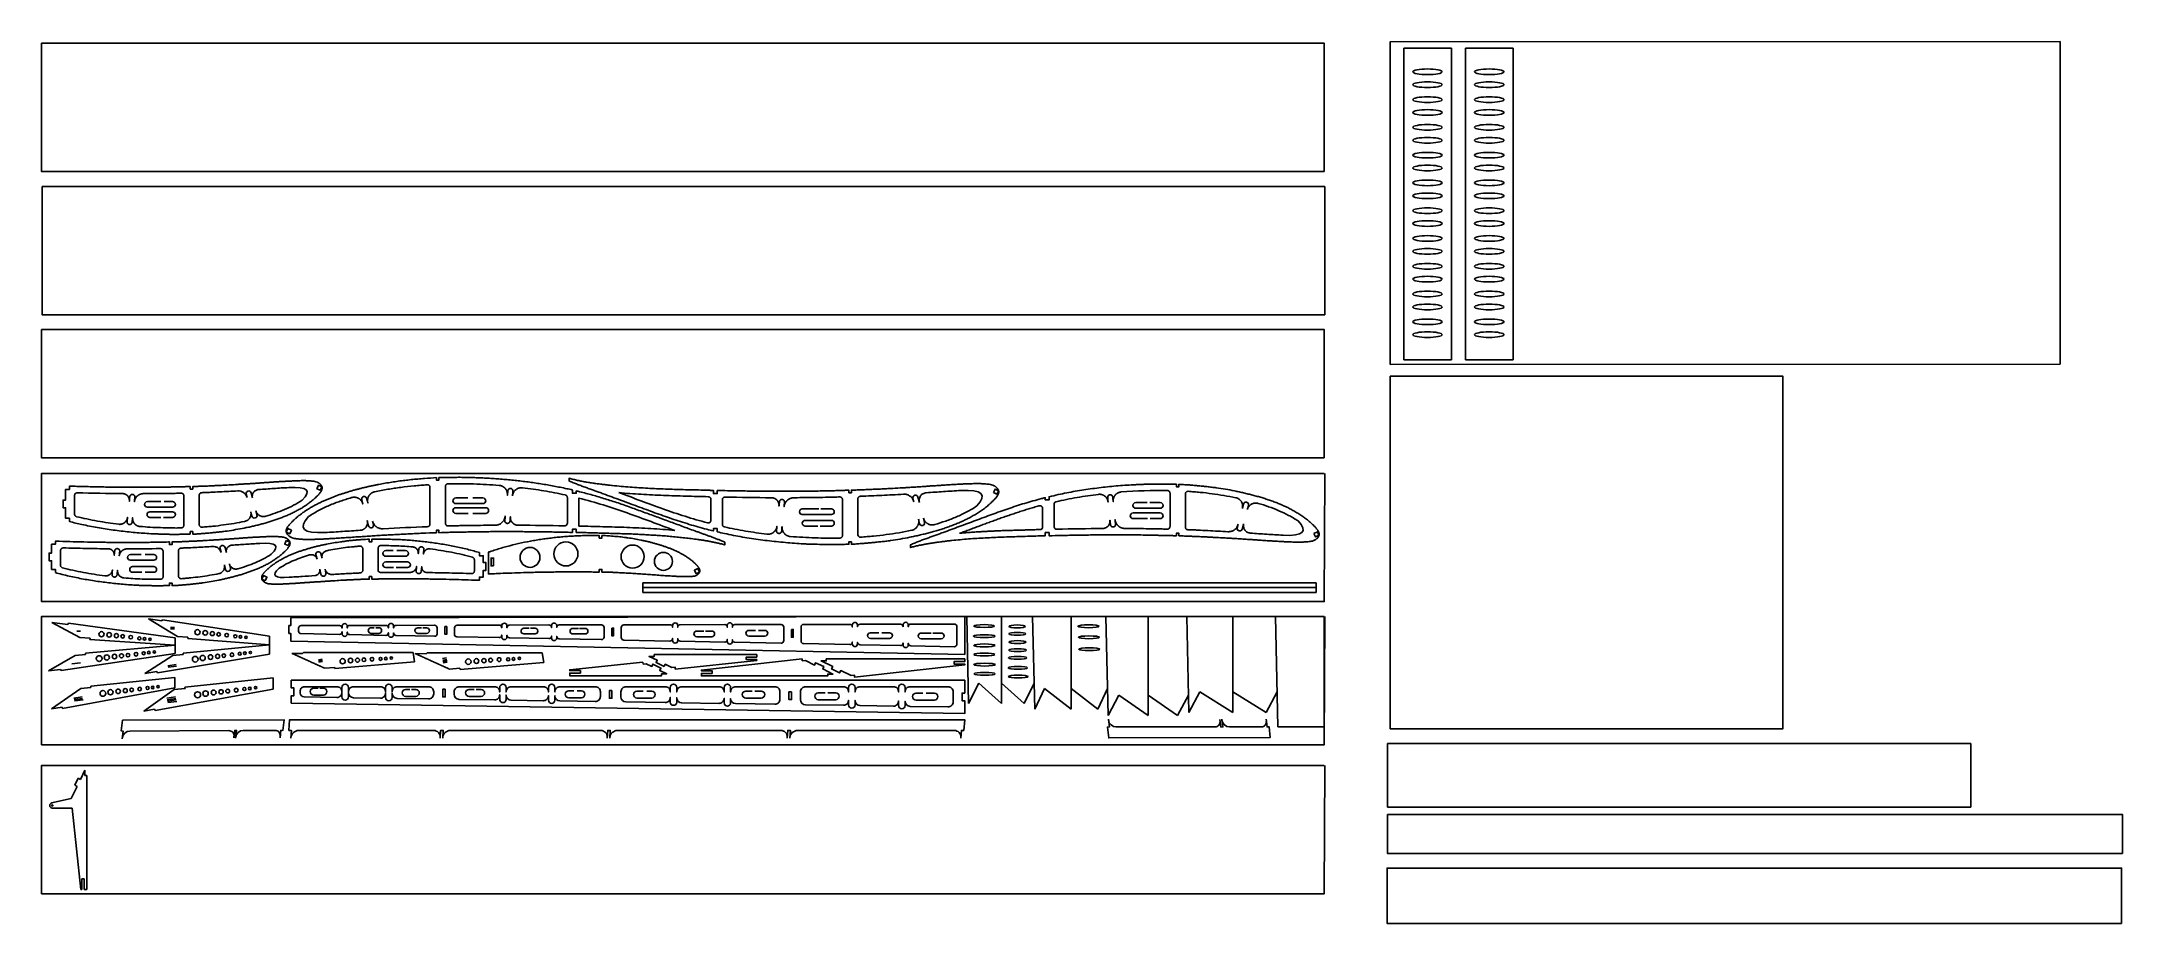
# Model space of a CAD drawing. Header units: millimetres. Extents: x 101 to 1723, y 193 to 880.
import ezdxf

# ---------------------------------------------------------------- set-up
doc = ezdxf.new("R2010")
doc.units = ezdxf.units.MM
for name, color, linetype in [('1.5mm轻木', 30, 'Continuous'), ('1mm轻木', 4, 'Continuous'), ('2mm轻木', 3, 'Continuous')]:
    doc.layers.add(name, color=color, linetype=linetype)
doc.layers.add('细线层', color=4, linetype='Continuous', lineweight=25)

msp = doc.modelspace()

# ---------------------------------------------------------------- linework, layer by layer
for points in [[(1100.7, 779), (1100.7, 879), (100.7, 879), (100.7, 779)], [(1674.5, 628.8), (1152.2, 628.7), (1152.2, 880.2), (1674.5, 880.3)], [(1101.2, 667.3), (101.2, 667.3), (101.2, 767.3), (1101.2, 767.3)], [(1100.7, 555.8), (1100.7, 655.8), (100.7, 655.8), (100.7, 555.8)], [(1152.2, 619.6), (1458.2, 619.6), (1458.2, 344.6), (1152.2, 344.6)], [(1150.2, 333.2), (1604.8, 333.2), (1604.8, 283.7), (1150.2, 283.7)], [(1150, 277.9), (1723.1, 277.9), (1723.1, 247.6), (1150, 247.6)], [(1722.4, 193), (1149.8, 193), (1149.8, 236.1), (1722.4, 236.1)]]:
    msp.add_lwpolyline(points, close=True)
for points in [[(1101.2, 543.8), (1100.7, 443.8), (100.7, 443.8), (100.7, 543.8), (1100.7, 543.8)], [(1101.2, 432.3), (1100.7, 332.3), (100.7, 332.3), (100.7, 432.3), (1100.7, 432.3)], [(1101.2, 316.1), (1100.7, 216.1), (100.7, 216.1), (100.7, 316.1), (1100.7, 316.1)]]:
    msp.add_lwpolyline(points)
at = {"layer": '1.5mm轻木', "linetype": 'Continuous', "lineweight": 25}
for p, q in [((293.5, 532.7), (293.5, 532.7)), ((780.8, 521.6), (780.8, 521.6)), ((817.3, 530.4), (817.3, 530.4)), ((788.3, 508.8), (788.3, 508.8)), ((1068.6, 495.6), (1068.6, 495.6))]:
    msp.add_line(p, q, dxfattribs=at)
at = {"layer": '1.5mm轻木'}
for p, q in [((569.4, 458.4), (569.4, 450.9)), ((1094.5, 458.4), (569.4, 458.4)), ((569.4, 454.9), (1094.5, 454.9)), ((1094.4, 450.9), (1094.4, 454.9)), ((1094.5, 454.9), (1094.5, 458.4)), ((569.4, 450.9), (1094.4, 450.9))]:
    msp.add_line(p, q, dxfattribs=at)
for points in [[(193.6, 521.8), (183.2, 521.8, 1), (183.2, 517.4), (202.8, 517.4, 1), (202.8, 521.8), (196.3, 521.8)], [(265.1, 524.6), (264, 528.6, 1), (260.2, 527.6), (260.9, 524.9)], [(432.9, 524.6), (423.6, 524.6, 1), (423.6, 520.2), (444.8, 520.2, 1), (444.8, 524.6), (436.9, 524.6)], [(785.1, 521.2), (784, 525.3, 1), (780.1, 524.3), (780.8, 521.6)], [(964.9, 521), (972.9, 521, -1), (972.9, 516.6), (953.8, 516.6, -1), (953.8, 521), (962.6, 521)], [(1036.9, 516.5), (1037.8, 519.9, -1), (1041.7, 518.9), (1040.8, 515.7)], [(195.7, 509.4), (202.8, 509.4, 1), (202.8, 513.8), (185.1, 513.8, 1), (185.1, 509.4), (193.6, 509.4)], [(263.8, 513.9), (264.7, 510.4, 1), (268.6, 511.5), (267.7, 514.7)], [(354.6, 507), (355.7, 502.8, 1), (359.5, 503.9), (358.8, 506.5)], [(436.8, 512.6), (447, 512.6, 1), (447, 517), (423.6, 517, 1), (423.6, 512.6), (433.2, 512.6)], [(706.6, 516.1), (693.8, 516.1, 1), (693.8, 511.7), (716.5, 511.7, 1), (716.5, 516.1), (708.3, 516.1)], [(707.8, 502.7), (716.5, 502.7, 1), (716.5, 507.1), (696, 507.1, 1), (696, 502.7), (706, 502.7)], [(784.4, 508), (785.3, 504.5, 1), (789.2, 505.5), (788.3, 508.8)], [(965, 508.5), (972.9, 508.5, 1), (972.9, 512.9), (951.7, 512.9, 1), (951.7, 508.5), (963, 508.5)], [(1037.9, 504.5), (1036.8, 500.4, -1), (1032.9, 501.4), (1033.6, 504.1)], [(244.8, 482), (243.7, 486, 1), (239.8, 485), (240.6, 482.3)], [(178.2, 480.5), (169.9, 480.5, 1), (169.9, 476.1), (188.2, 476.1, 1), (188.2, 480.5), (181.4, 480.5)], [(181.5, 466.7), (188.2, 466.7, 1), (188.2, 471.1), (171.6, 471.1, 1), (171.6, 466.7), (178.8, 466.7)], [(243.2, 472.4), (244.1, 468.9, 1), (248, 469.9), (247.1, 473.2)], [(319.4, 477.7), (318.5, 481.2, 1), (314.6, 480.2), (315.5, 476.9)], [(374.9, 483.6), (369, 483.6, 1), (369, 479.2), (384.5, 479.2, 1), (384.5, 483.6), (377.7, 483.6)], [(377.1, 470.4), (386, 470.4, 1), (386, 474.8), (369, 474.8, 1), (369, 470.4), (375, 470.4)], [(317.5, 469.1), (318.5, 465.2, 1), (322.4, 466.2), (321.7, 469)]]:
    msp.add_lwpolyline(points, format="xyb", dxfattribs=at)
at = {"layer": '1.5mm轻木', "linetype": 'Continuous', "lineweight": 25}
for points in [[(315.3, 531.8), (318, 530.6), (319.3, 533.3), (316.6, 534.5)], [(842.8, 528.8), (845.6, 527.5), (846.8, 530.2), (844.1, 531.5)], [(291.5, 491.4), (290.3, 488.7), (293, 487.5), (294.3, 490.2)], [(292.8, 500.7), (295.5, 499.4), (294.2, 496.7), (291.5, 497.9)], [(1092.7, 496.9), (1095.4, 498.2), (1096.6, 495.5), (1093.9, 494.2)], [(275.1, 460.1), (276.4, 462.9), (273.6, 464.1), (272.4, 461.4)], [(611, 465.6), (609.7, 468.3), (612.4, 469.6), (613.7, 466.9)]]:
    msp.add_lwpolyline(points, close=True, dxfattribs=at)
at = {"layer": '1.5mm轻木'}
msp.add_lwpolyline([(453.1, 471.7), (451.1, 471.7), (451.1, 477.7), (453.1, 477.7)], close=True, dxfattribs=at)
for centre, radius in [((509.5, 481), 9.36), ((561.5, 478.9), 8.98), ((481.5, 478.3), 7.77), ((585.5, 475.2), 7.01)]:
    msp.add_circle(centre, radius, dxfattribs=at)
at = {"layer": '1.5mm轻木', "linetype": 'Continuous', "lineweight": 25}
for points, knots in [([(216.6, 496.4), (216.6, 497), (216.6, 497.7), (216.6, 498.4), (217.3, 498.4), (217.9, 498.4), (218.6, 498.4), (218.6, 497.7), (218.6, 497.1), (218.6, 496.4), (219.7, 496.4), (222, 496.6), (225.3, 496.8), (228.7, 497.1), (232, 497.3), (235.3, 497.7), (238.7, 498), (242, 498.4), (246.5, 499), (252, 499.9), (257.5, 500.9), (261.9, 501.8), (265.1, 502.5), (268.4, 503.3), (271.6, 504.1), (274.9, 505), (278.1, 506), (281.3, 507), (284.5, 508.1), (287.6, 509.2), (290.7, 510.4), (293.8, 511.7), (296.9, 513.2), (299.8, 514.7), (302.8, 516.3), (305.6, 518.1), (307.9, 519.7), (309.7, 521), (311, 522), (312.3, 523.1), (313.6, 524.2), (314.6, 525.2), (315.4, 525.9), (316, 526.5), (316.6, 527.1), (317.1, 527.8), (317.7, 528.4), (318.2, 529.1), (318.6, 529.7), (318.8, 530.2), (319, 530.5), (319.1, 530.9), (319.2, 531.1), (319.3, 531.3), (319.3, 531.5), (319.4, 531.8), (319.4, 532.1), (319.4, 532.5), (319.4, 532.8), (319.4, 533), (319.3, 533.2), (319.3, 533.4), (319.2, 533.6), (319.1, 533.8), (319, 534), (318.9, 534.2), (318.8, 534.3), (318.7, 534.5), (318.6, 534.7), (318.4, 534.9), (318.1, 535.3), (317.7, 535.6), (317.3, 536), (316.8, 536.3), (316.2, 536.7), (315.2, 537.1), (313.8, 537.5), (312.2, 537.7), (310.5, 537.9), (308.8, 538), (307.2, 538.1), (305.5, 538.1), (303.8, 538.1), (302.1, 538.1), (300.5, 538), (298.8, 538), (297.1, 537.9), (295.4, 537.8), (293.8, 537.7), (291.5, 537.6), (288.7, 537.5), (285.4, 537.3), (282.1, 537.1), (278.7, 536.8), (275.4, 536.6), (272, 536.4), (268.7, 536.1), (265.3, 535.9), (262, 535.7), (258.6, 535.5), (255.3, 535.3), (250.8, 535), (246.4, 534.7), (241.9, 534.5), (238.5, 534.3), (235.2, 534.2), (232.4, 534), (230.1, 533.9), (228.5, 533.9), (226.8, 533.8), (225.1, 533.7), (223.4, 533.7), (221.3, 533.6), (219.6, 533.6), (218.6, 533.5), (218.6, 532.9), (218.6, 532.2), (218.6, 531.5), (217.9, 531.5), (217.3, 531.5), (216.6, 531.5), (216.6, 532.2), (216.6, 532.8), (216.6, 533.5), (216.2, 533.5), (214.8, 533.5), (212.9, 533.4), (210.9, 533.4), (208.9, 533.3), (206.4, 533.3), (203.4, 533.2), (199.3, 533.1), (194.3, 533.1), (188.3, 533), (182.3, 533), (176.2, 533), (170.2, 533), (164.2, 533), (158.2, 533.1), (152.1, 533.1), (144.1, 533.3), (134.2, 533.5), (126.3, 533.7), (122.4, 533.8), (122.4, 533), (122.4, 532.2), (122.4, 531.3), (121.4, 531.3), (120.4, 531.3), (119.4, 531.3), (119.4, 528.6), (119.4, 525.8), (119.4, 523), (118.7, 523), (118.1, 523), (117.4, 523), (117.4, 521), (117.4, 519), (117.4, 517), (118.1, 517), (118.7, 517), (119.4, 517), (119.4, 514.3), (119.4, 511.5), (119.4, 508.8), (120.4, 508.8), (121.4, 508.8), (122.4, 508.8), (122.4, 507.9), (122.4, 507.1), (122.4, 506.3), (125.6, 505.4), (132.8, 503.7), (142.2, 501.9), (150.3, 500.5), (156.5, 499.6), (162.7, 498.8), (168.9, 498.1), (175.1, 497.5), (181.3, 497.1), (186.4, 496.7), (190.6, 496.6), (194.7, 496.4), (198.9, 496.3), (203, 496.2), (206.1, 496.2), (209.3, 496.3), (212.4, 496.3), (214.8, 496.4), (216.2, 496.4), (216.6, 496.4)], [0, 0, 0, 0, 1, 1, 1, 2, 2, 2, 3, 3, 3, 3.008251, 3.016501, 3.024752, 3.033003, 3.041254, 3.049504, 3.057755, 3.066006, 3.082507, 3.099009, 3.10726, 3.11551, 3.123761, 3.132012, 3.140263, 3.148513, 3.156764, 3.165015, 3.173266, 3.181516, 3.189767, 3.198018, 3.206269, 3.214519, 3.22277, 3.231021, 3.235146, 3.239272, 3.243397, 3.247522, 3.251648, 3.25371, 3.255773, 3.257836, 3.259898, 3.261961, 3.264024, 3.266086, 3.267118, 3.268149, 3.26918, 3.269696, 3.270212, 3.270728, 3.271243, 3.272275, 3.273306, 3.273822, 3.274337, 3.274853, 3.275369, 3.275884, 3.2764, 3.276916, 3.277431, 3.277947, 3.278463, 3.278978, 3.279494, 3.280525, 3.282588, 3.283619, 3.284651, 3.286713, 3.288776, 3.292901, 3.297027, 3.301152, 3.305277, 3.309403, 3.313528, 3.317654, 3.321779, 3.325904, 3.33003, 3.334155, 3.33828, 3.342406, 3.346531, 3.354782, 3.363033, 3.371283, 3.379534, 3.387785, 3.396036, 3.404286, 3.412537, 3.420788, 3.429039, 3.437289, 3.44554, 3.462042, 3.470292, 3.478543, 3.486794, 3.495045, 3.49917, 3.503295, 3.507421, 3.511546, 3.515671, 3.519797, 3.527539, 3.527539, 3.527539, 4.527539, 4.527539, 4.527539, 5.527539, 5.527539, 5.527539, 6.527539, 6.527539, 6.527539, 6.530514, 6.537888, 6.541575, 6.545262, 6.552637, 6.560011, 6.567385, 6.582134, 6.596882, 6.611631, 6.626379, 6.641128, 6.655876, 6.670625, 6.685373, 6.700122, 6.729619, 6.758047, 6.758047, 6.758047, 7.758047, 7.758047, 7.758047, 8.758047, 8.758047, 8.758047, 9.758047, 9.758047, 9.758047, 10.758047, 10.758047, 10.758047, 11.758047, 11.758047, 11.758047, 12.758047, 12.758047, 12.758047, 13.758047, 13.758047, 13.758047, 14.758047, 14.758047, 14.758047, 15.758047, 15.758047, 15.758047, 15.807667, 15.870167, 15.901417, 15.932667, 15.963917, 15.995167, 16.026417, 16.057667, 16.088917, 16.104542, 16.120167, 16.151417, 16.167042, 16.182667, 16.198292, 16.213917, 16.229542, 16.235126, 16.235126, 16.235126, 16.235126]), ([(633.3, 490.2), (632.2, 490.7), (630.2, 491.5), (627.4, 492.6), (624.9, 493.6), (622.4, 494.5), (619.9, 495.4), (617.4, 496.3), (614.9, 497.2), (612.4, 498.1), (609.1, 499.3), (604.9, 500.8), (600, 502.6), (595, 504.5), (590, 506.3), (585, 508.1), (580, 510), (575, 511.8), (570.1, 513.6), (565.1, 515.4), (560.1, 517.2), (555.1, 519), (550.2, 520.7), (545.1, 522.4), (540.1, 523.9), (535.1, 525.4), (530.2, 526.9), (525.2, 528.2), (521, 529.3), (518.4, 529.9), (517.6, 530.1), (517.6, 529.5), (517.6, 528.9), (517.6, 528.3), (516.6, 528.3), (515.6, 528.3), (514.6, 528.3), (514.6, 529.2), (514.6, 530), (514.6, 530.8), (513.1, 531.2), (509.9, 531.9), (505.1, 532.9), (500.1, 533.9), (495, 534.8), (490, 535.6), (485, 536.4), (480, 537.1), (474.9, 537.7), (469.9, 538.3), (464.8, 538.8), (459.8, 539.2), (454.8, 539.6), (449.7, 540), (444.7, 540.2), (439.6, 540.4), (434.6, 540.6), (429.5, 540.7), (424.4, 540.7), (418.1, 540.6), (413.5, 540.5), (410.5, 540.5), (410.5, 539.8), (410.5, 539.1), (410.5, 538.5), (409.9, 538.5), (409.2, 538.5), (408.5, 538.5), (408.5, 539.1), (408.5, 539.8), (408.5, 540.5), (405.4, 540.2), (400.6, 539.9), (394, 539.4), (388.9, 538.9), (383.8, 538.3), (378.8, 537.7), (373.7, 536.9), (368.6, 536.1), (364.4, 535.3), (361, 534.7), (358.5, 534.1), (355.9, 533.6), (353.4, 533), (350.8, 532.4), (348.3, 531.7), (345.7, 531.1), (343.2, 530.4), (340.6, 529.6), (338, 528.8), (335.5, 528), (332.9, 527.2), (330.4, 526.3), (328.3, 525.5), (326.6, 524.8), (325.3, 524.3), (324, 523.8), (322.7, 523.2), (321.4, 522.7), (320.1, 522.1), (318.9, 521.5), (317.6, 520.9), (316.3, 520.2), (315, 519.6), (313.7, 518.9), (312.4, 518.2), (311.1, 517.4), (309.8, 516.7), (308.5, 515.8), (307.1, 515), (305.8, 514.1), (304.5, 513.2), (303.2, 512.3), (302, 511.3), (300.9, 510.5), (300.1, 509.8), (299.3, 509.2), (298.6, 508.5), (297.9, 507.9), (297.2, 507.2), (296.5, 506.5), (295.7, 505.7), (294.7, 504.8), (293.8, 503.7), (292.9, 502.6), (292.1, 501.5), (291.6, 500.3), (291.3, 499.1), (291.4, 498.1), (291.6, 497.4), (291.9, 497), (292.1, 496.5), (292.6, 495.9), (293.2, 495.3), (293.8, 494.8), (294.6, 494.3), (295.3, 493.9), (296, 493.6), (296.7, 493.3), (297.3, 493.1), (298, 493), (298.7, 492.9), (299.4, 492.8), (300.3, 492.7), (301.4, 492.6), (302.6, 492.5), (303.9, 492.4), (305.2, 492.3), (306.4, 492.3), (307.7, 492.3), (309, 492.3), (310.2, 492.3), (311.5, 492.3), (312.8, 492.3), (314, 492.4), (315.3, 492.4), (316.5, 492.5), (317.8, 492.5), (319.1, 492.6), (320.3, 492.6), (321.6, 492.7), (322.9, 492.8), (324.1, 492.8), (325.4, 492.9), (327.1, 493), (329.2, 493.1), (331.7, 493.3), (334.3, 493.4), (336.8, 493.6), (339.3, 493.8), (341.9, 493.9), (344.4, 494.1), (346.9, 494.3), (349.5, 494.4), (352, 494.6), (354.5, 494.8), (357.1, 494.9), (359.6, 495.1), (363, 495.3), (367.2, 495.6), (372.3, 495.9), (377.3, 496.1), (382.4, 496.4), (387.5, 496.6), (392.5, 496.9), (399.5, 497.2), (404.9, 497.4), (408.5, 497.5), (408.5, 498.2), (408.5, 498.8), (408.5, 499.5), (409.2, 499.5), (409.9, 499.5), (410.5, 499.5), (410.5, 498.8), (410.5, 498.2), (410.5, 497.5), (413, 497.6), (417.1, 497.8), (422.9, 497.9), (427.9, 498), (433, 498.1), (438.1, 498.2), (443.1, 498.3), (448.2, 498.3), (453.2, 498.4), (458.3, 498.4), (463.3, 498.4), (468.4, 498.4), (473.4, 498.4), (478.5, 498.3), (483.6, 498.3), (488.6, 498.2), (493.7, 498.2), (498.7, 498.1), (503.8, 498), (508.8, 497.9), (512.4, 497.8), (514.3, 497.8), (514.6, 497.8), (514.6, 498.6), (514.6, 499.4), (514.6, 500.2), (515.6, 500.2), (516.6, 500.2), (517.6, 500.2), (517.6, 499.4), (517.6, 498.6), (517.6, 497.7), (518, 497.7), (520.2, 497.7), (524, 497.6), (529, 497.5), (534.1, 497.3), (539.1, 497.2), (544.2, 497), (549.2, 496.9), (554.3, 496.7), (559.3, 496.6), (564.4, 496.4), (569.4, 496.1), (574.4, 495.8), (579.5, 495.5), (584.5, 495.2), (589.6, 494.8), (594.6, 494.3), (599.7, 493.8), (604.7, 493.2), (608.9, 492.7), (612.2, 492.2), (614.8, 491.9), (617.3, 491.5), (619.8, 491.1), (622.3, 490.6), (624.8, 490.1), (627.3, 489.6), (630.2, 488.9), (632.2, 488.4), (633.3, 488), (633.3, 488.8), (633.3, 489.5), (633.3, 490.2)], [0, 0, 0, 0, 0.015988, 0.027603, 0.039038, 0.050469, 0.061901, 0.073333, 0.084764, 0.096197, 0.107636, 0.130499, 0.153355, 0.176207, 0.199054, 0.221907, 0.244763, 0.267625, 0.290371, 0.313116, 0.335849, 0.358586, 0.381317, 0.404055, 0.426799, 0.449054, 0.471305, 0.493555, 0.515804, 0.527282, 0.527282, 0.527282, 1.527282, 1.527282, 1.527282, 2.527282, 2.527282, 2.527282, 3.527282, 3.527282, 3.527282, 3.547041, 3.569301, 3.591193, 3.613078, 3.63496, 3.656841, 3.678727, 3.700617, 3.722511, 3.74427, 3.766023, 3.787773, 3.809517, 3.831261, 3.853014, 3.874768, 3.896556, 3.918334, 3.940115, 3.978129, 3.978129, 3.978129, 4.978129, 4.978129, 4.978129, 5.978129, 5.978129, 5.978129, 6.978129, 6.978129, 6.978129, 7.015939, 7.036507, 7.057073, 7.077632, 7.098191, 7.118747, 7.139301, 7.159859, 7.170362, 7.180863, 7.191361, 7.201855, 7.212355, 7.222855, 7.233359, 7.244144, 7.254925, 7.265707, 7.276487, 7.287269, 7.298056, 7.308846, 7.314445, 7.320046, 7.325644, 7.331241, 7.336834, 7.342422, 7.348009, 7.353865, 7.359722, 7.365576, 7.371441, 7.377311, 7.383203, 7.389113, 7.395524, 7.401944, 7.408355, 7.414736, 7.421075, 7.427347, 7.433542, 7.437305, 7.441064, 7.444845, 7.448685, 7.452604, 7.456649, 7.460837, 7.466568, 7.472401, 7.478134, 7.483609, 7.488725, 7.493489, 7.498094, 7.50107, 7.501842, 7.50419, 7.507451, 7.510832, 7.514278, 7.517739, 7.521154, 7.524104, 7.526999, 7.529856, 7.532691, 7.535521, 7.538352, 7.541182, 7.546235, 7.551297, 7.556363, 7.56144, 7.566517, 7.571595, 7.576678, 7.581763, 7.586843, 7.591921, 7.596998, 7.602072, 7.607152, 7.61223, 7.617316, 7.622402, 7.627489, 7.632573, 7.637661, 7.642747, 7.647837, 7.658028, 7.668214, 7.678403, 7.688586, 7.698774, 7.70896, 7.719149, 7.729342, 7.73953, 7.749718, 7.759904, 7.77009, 7.780278, 7.790469, 7.810824, 7.831177, 7.851524, 7.871867, 7.892216, 7.912567, 7.932922, 7.976937, 7.976937, 7.976937, 8.976937, 8.976937, 8.976937, 9.976937, 9.976937, 9.976937, 10.976937, 10.976937, 10.976937, 11.00927, 11.031746, 11.054228, 11.076718, 11.099178, 11.121635, 11.144088, 11.166538, 11.188985, 11.211444, 11.233905, 11.256355, 11.278794, 11.301232, 11.323668, 11.346103, 11.368546, 11.390993, 11.413434, 11.435869, 11.439067, 11.439067, 11.439067, 12.439067, 12.439067, 12.439067, 13.439067, 13.439067, 13.439067, 14.439067, 14.439067, 14.439067, 14.444968, 14.467399, 14.489829, 14.512267, 14.53471, 14.557153, 14.579591, 14.60202, 14.624448, 14.646877, 14.669311, 14.691748, 14.714219, 14.736684, 14.759147, 14.781613, 14.80408, 14.82656, 14.849053, 14.860383, 14.871713, 14.883039, 14.894355, 14.905671, 14.916979, 14.928292, 14.939819, 14.956044, 14.956044, 14.956044, 15.956044, 15.956044, 15.956044, 15.956044]), ([(457.4, 534.4), (450.8, 534.9), (444.2, 535.3), (434.2, 535.6), (430.9, 535.7), (425.9, 535.7), (424.2, 535.7), (420.8, 535.6), (419.2, 535.6), (417.5, 535.6), (417.4, 535.6), (417.2, 535.6), (417, 535.5), (416.9, 535.5), (416.6, 535.4), (416.5, 535.3), (416.3, 535.2), (416.2, 535.1), (416, 534.9), (415.9, 534.8), (415.8, 534.6), (415.7, 534.5), (415.6, 534.1), (415.5, 533.8), (415.5, 533.6), (415.5, 524), (415.5, 514.4), (415.5, 504.8), (415.5, 504.6), (415.6, 504.5), (415.6, 504.2), (415.7, 504.1), (415.8, 503.9), (415.8, 503.7), (416, 503.5), (416.1, 503.4), (416.3, 503.1), (416.6, 503), (416.9, 502.9), (417.1, 502.8), (417.3, 502.8), (417.5, 502.8), (417.6, 502.8), (419.1, 502.8), (420.7, 502.9), (423.7, 502.9), (425.3, 503), (429.8, 503.1), (432.9, 503.1), (442.1, 503.3), (448.2, 503.3), (454.3, 503.4)], [0, 0, 0, 0, 0.5, 0.5, 0.75, 0.75, 0.875, 0.875, 1, 1, 1, 1.125, 1.125, 1.25, 1.25, 1.375, 1.375, 1.5, 1.5, 1.625, 1.625, 1.75, 1.75, 2, 2, 2, 3, 3, 3, 3.125, 3.125, 3.25, 3.25, 3.375, 3.375, 3.5, 3.5, 3.75, 3.75, 3.875, 3.875, 4, 4, 4, 4.125, 4.125, 4.25, 4.25, 4.5, 4.5, 5, 5, 5, 5]), ([(627.5, 498.2), (627.5, 499), (627.5, 499.8), (627.5, 500.7), (626.5, 500.7), (625.5, 500.7), (624.5, 500.7), (624.5, 500.1), (624.5, 499.5), (624.5, 498.9), (622.8, 499.3), (616.4, 500.9), (607.9, 503.3), (598.8, 506.2), (589.8, 509.2), (580.9, 512.3), (572, 515.6), (565.3, 518.1), (558.6, 520.5), (552, 523), (545.3, 525.4), (539.7, 527.5), (535.3, 529.1), (531.9, 530.3), (528.6, 531.5), (525.2, 532.7), (521.9, 533.9), (518.6, 535.2), (515.2, 536.5), (513.1, 537.4), (512, 537.9), (512, 538.6), (512, 539.3), (512, 540), (513.1, 539.7), (515.3, 539.1), (518.6, 538.3), (522, 537.6), (525.3, 537), (528.7, 536.5), (532.1, 536), (535.5, 535.5), (539, 535.1), (542.4, 534.7), (546.9, 534.2), (552.6, 533.6), (559.5, 533), (566.4, 532.6), (573.3, 532.2), (580.2, 531.8), (587.1, 531.6), (594, 531.3), (600.9, 531.1), (610.1, 530.9), (618, 530.7), (623.5, 530.5), (624.5, 530.5), (624.5, 529.7), (624.5, 528.8), (624.5, 528), (625.5, 528), (626.5, 528), (627.5, 528), (627.5, 528.8), (627.5, 529.6), (627.5, 530.4), (630.1, 530.4), (637.4, 530.2), (646.9, 530.1), (656.1, 529.9), (663, 529.9), (669.9, 529.8), (676.8, 529.8), (683.7, 529.8), (690.6, 529.9), (697.5, 529.9), (704.4, 530), (710.1, 530.1), (714.7, 530.2), (718.1, 530.3), (721, 530.3), (723.3, 530.4), (725.6, 530.5), (727.8, 530.6), (729.6, 530.6), (730.1, 530.6), (730.1, 530), (730.1, 529.3), (730.1, 528.7), (730.8, 528.7), (731.5, 528.7), (732.1, 528.7), (732.1, 529.3), (732.1, 530), (732.1, 530.7), (733.3, 530.7), (735.1, 530.8), (737.6, 530.9), (739.5, 530.9), (741.4, 531), (743.3, 531.1), (745.3, 531.2), (747.8, 531.3), (751, 531.4), (754.8, 531.6), (758.6, 531.8), (763.7, 532.1), (768.8, 532.3), (773.9, 532.6), (777.7, 532.9), (781.5, 533.1), (785.3, 533.3), (789.1, 533.6), (792.9, 533.9), (796.7, 534.1), (800.5, 534.4), (804.3, 534.6), (808.1, 534.9), (812, 535.1), (815.1, 535.3), (817.7, 535.4), (819.6, 535.5), (821.5, 535.6), (823.4, 535.7), (825.3, 535.7), (827.2, 535.8), (829.1, 535.8), (831, 535.8), (832.9, 535.8), (834.8, 535.7), (836.7, 535.6), (838.6, 535.4), (840.5, 535.1), (842, 534.7), (843.2, 534.2), (843.9, 533.8), (844.4, 533.5), (844.9, 533.1), (845.4, 532.7), (845.7, 532.2), (845.9, 532), (846.1, 531.8), (846.2, 531.6), (846.4, 531.4), (846.5, 531.2), (846.6, 531), (846.7, 530.8), (846.8, 530.6), (846.8, 530.3), (846.9, 530.1), (846.9, 529.9), (847, 529.6), (847, 529.2), (846.9, 528.8), (846.8, 528.4), (846.8, 528.2), (846.7, 528), (846.6, 527.7), (846.5, 527.3), (846.2, 526.9), (845.9, 526.3), (845.5, 525.7), (844.9, 524.9), (844.3, 524.2), (843.6, 523.5), (843, 522.8), (842.3, 522.1), (841.4, 521.3), (840.3, 520.2), (838.8, 518.9), (837.4, 517.7), (835.8, 516.5), (833.8, 515), (831.2, 513.3), (827.9, 511.3), (824.6, 509.4), (821.2, 507.7), (817.8, 506), (814.3, 504.6), (810.7, 503.2), (807.1, 501.9), (803.5, 500.6), (799.9, 499.5), (796.2, 498.4), (792.5, 497.4), (788.9, 496.5), (785.1, 495.6), (781.4, 494.8), (776.4, 493.7), (770.2, 492.6), (763.9, 491.6), (758.8, 490.9), (755, 490.5), (751.2, 490.1), (747.4, 489.7), (743.6, 489.4), (739.8, 489.1), (736, 488.8), (733.4, 488.6), (732.1, 488.5), (732.1, 489.2), (732.1, 489.9), (732.1, 490.5), (731.5, 490.5), (730.8, 490.5), (730.1, 490.5), (730.1, 489.9), (730.1, 489.2), (730.1, 488.5), (729.6, 488.5), (727.9, 488.5), (725, 488.4), (721.5, 488.4), (717.9, 488.3), (714.4, 488.3), (709.6, 488.4), (704.9, 488.5), (700.1, 488.6), (695.4, 488.8), (689.5, 489.2), (682.4, 489.7), (675.3, 490.4), (668.2, 491.1), (661.2, 492), (654.1, 493), (644.8, 494.5), (635.9, 496.3), (629.4, 497.7), (627.5, 498.2)], [0, 0, 0, 0, 1, 1, 1, 2, 2, 2, 3, 3, 3, 3.023534, 3.086034, 3.117284, 3.148534, 3.211034, 3.242284, 3.273534, 3.304784, 3.336034, 3.367284, 3.398534, 3.414159, 3.429784, 3.445409, 3.461034, 3.476659, 3.492284, 3.507909, 3.523534, 3.523534, 3.523534, 4.523534, 4.523534, 4.523534, 4.530909, 4.538283, 4.545657, 4.553031, 4.560406, 4.56778, 4.575154, 4.582528, 4.589903, 4.597277, 4.612025, 4.626774, 4.641523, 4.656271, 4.67102, 4.685768, 4.700517, 4.715265, 4.730014, 4.759511, 4.765715, 4.765715, 4.765715, 5.765715, 5.765715, 5.765715, 6.765715, 6.765715, 6.765715, 7.765715, 7.765715, 7.765715, 7.782603, 7.8121, 7.826849, 7.841597, 7.856346, 7.871094, 7.885843, 7.900591, 7.91534, 7.930088, 7.944837, 7.952211, 7.959585, 7.96696, 7.970647, 7.974334, 7.981708, 7.98539, 7.98539, 7.98539, 8.98539, 8.98539, 8.98539, 9.98539, 9.98539, 9.98539, 10.98539, 10.98539, 10.98539, 10.993029, 10.997154, 11.00128, 11.005405, 11.00953, 11.013656, 11.017781, 11.026032, 11.034283, 11.042533, 11.050784, 11.067286, 11.075536, 11.083787, 11.092038, 11.100289, 11.108539, 11.11679, 11.125041, 11.133292, 11.141542, 11.149793, 11.158044, 11.166295, 11.17042, 11.174545, 11.178671, 11.182796, 11.186921, 11.191047, 11.195172, 11.199297, 11.203423, 11.207548, 11.211674, 11.215799, 11.219924, 11.22405, 11.226112, 11.228175, 11.229206, 11.230238, 11.2323, 11.233332, 11.233847, 11.234363, 11.234879, 11.235394, 11.23591, 11.236426, 11.236942, 11.237457, 11.237973, 11.238489, 11.239004, 11.23952, 11.240551, 11.241583, 11.242098, 11.242614, 11.24313, 11.243645, 11.244677, 11.245708, 11.246739, 11.248802, 11.250865, 11.252927, 11.25499, 11.257053, 11.259115, 11.261178, 11.265303, 11.269429, 11.273554, 11.27768, 11.281805, 11.290056, 11.298306, 11.306557, 11.314808, 11.323059, 11.331309, 11.33956, 11.347811, 11.356062, 11.364312, 11.372563, 11.380814, 11.389065, 11.397315, 11.405566, 11.413817, 11.430318, 11.44682, 11.455071, 11.463321, 11.471572, 11.479823, 11.488074, 11.496324, 11.504575, 11.512826, 11.512826, 11.512826, 12.512826, 12.512826, 12.512826, 13.512826, 13.512826, 13.512826, 14.512826, 14.512826, 14.512826, 14.519664, 14.535289, 14.550914, 14.566539, 14.582164, 14.597789, 14.629039, 14.644664, 14.660289, 14.691539, 14.722789, 14.754039, 14.785289, 14.816539, 14.847789, 14.879039, 14.941539, 14.966954, 14.966954, 14.966954, 14.966954]), ([(985.5, 535.3), (985.5, 534.6), (985.5, 533.9), (985.5, 533.3), (986.1, 533.3), (986.8, 533.3), (987.5, 533.3), (987.5, 533.9), (987.5, 534.6), (987.5, 535.3), (988.7, 535.2), (991.1, 535), (994.7, 534.8), (998.4, 534.5), (1002, 534.2), (1005.6, 533.8), (1009.3, 533.5), (1012.9, 533), (1017.7, 532.4), (1023.7, 531.5), (1029.6, 530.4), (1034.4, 529.4), (1037.9, 528.6), (1041.5, 527.7), (1045, 526.8), (1048.5, 525.9), (1052, 524.9), (1055.4, 523.8), (1058.9, 522.6), (1062.3, 521.4), (1065.7, 520), (1069, 518.6), (1072.3, 517.1), (1075.5, 515.4), (1078.7, 513.6), (1081.8, 511.7), (1084.3, 510), (1086.2, 508.6), (1087.7, 507.5), (1089.1, 506.3), (1090.4, 505.1), (1091.5, 504.1), (1092.4, 503.3), (1093, 502.6), (1093.6, 502), (1094.3, 501.3), (1094.8, 500.6), (1095.4, 499.9), (1095.8, 499.2), (1096.1, 498.7), (1096.3, 498.3), (1096.5, 498), (1096.6, 497.7), (1096.6, 497.5), (1096.7, 497.2), (1096.7, 496.9), (1096.8, 496.6), (1096.8, 496.2), (1096.7, 495.9), (1096.7, 495.7), (1096.7, 495.4), (1096.6, 495.2), (1096.5, 495), (1096.4, 494.8), (1096.3, 494.6), (1096.2, 494.4), (1096.1, 494.2), (1096, 494), (1095.8, 493.8), (1095.7, 493.6), (1095.3, 493.2), (1094.9, 492.8), (1094.4, 492.4), (1093.9, 492.1), (1093.2, 491.7), (1092.1, 491.2), (1090.7, 490.8), (1088.9, 490.6), (1087, 490.4), (1085.2, 490.3), (1083.4, 490.2), (1081.6, 490.2), (1079.8, 490.2), (1078, 490.2), (1076.2, 490.3), (1074.4, 490.3), (1072.5, 490.4), (1070.7, 490.5), (1068.9, 490.6), (1066.5, 490.7), (1063.5, 490.9), (1059.9, 491.1), (1056.2, 491.3), (1052.6, 491.6), (1049, 491.8), (1045.4, 492.1), (1041.7, 492.3), (1038.1, 492.5), (1034.5, 492.8), (1030.9, 493), (1027.2, 493.2), (1022.4, 493.5), (1017.6, 493.8), (1012.7, 494), (1009.1, 494.2), (1005.4, 494.4), (1002.4, 494.5), (1000, 494.6), (998.1, 494.7), (996.3, 494.8), (994.5, 494.9), (992.7, 494.9), (990.3, 495), (988.6, 495.1), (987.5, 495.1), (987.5, 495.8), (987.5, 496.4), (987.5, 497.1), (986.8, 497.1), (986.1, 497.1), (985.5, 497.1), (985.5, 496.4), (985.5, 495.8), (985.5, 495.1), (985, 495.2), (983.4, 495.2), (981.2, 495.3), (979.1, 495.3), (976.9, 495.4), (974.2, 495.4), (970.9, 495.5), (966.5, 495.6), (961.1, 495.7), (954.6, 495.8), (948, 495.8), (941.5, 495.8), (934.9, 495.8), (928.3, 495.8), (921.8, 495.8), (915.2, 495.7), (906.5, 495.6), (896.8, 495.4), (889.3, 495.2), (886.2, 495.2), (886.2, 496), (886.2, 496.8), (886.2, 497.6), (885.2, 497.6), (884.2, 497.6), (883.2, 497.6), (883.2, 496.8), (883.2, 495.9), (883.2, 495.1), (882.9, 495.1), (878.3, 495), (871.5, 494.8), (862.7, 494.5), (856.2, 494.3), (849.6, 494.1), (843, 493.8), (836.5, 493.5), (829.9, 493.1), (823.4, 492.7), (816.9, 492.1), (811.4, 491.6), (807.1, 491.1), (803.9, 490.7), (800.6, 490.3), (797.4, 489.8), (794.1, 489.4), (790.9, 488.8), (787.7, 488.2), (784.5, 487.6), (781.3, 486.8), (779.2, 486.3), (778.2, 486), (778.2, 486.7), (778.2, 487.4), (778.2, 488.1), (779.2, 488.6), (781.3, 489.4), (784.5, 490.7), (787.6, 491.9), (790.8, 493.1), (794, 494.2), (797.1, 495.4), (800.3, 496.5), (804.6, 498), (809.9, 500), (816.2, 502.3), (822.5, 504.7), (828.9, 507), (835.2, 509.4), (843.7, 512.5), (852.2, 515.5), (860.7, 518.4), (869.3, 521.1), (876.8, 523.2), (882.2, 524.6), (883.2, 524.8), (883.2, 524.2), (883.2, 523.6), (883.2, 523.1), (884.2, 523.1), (885.2, 523.1), (886.2, 523.1), (886.2, 523.9), (886.2, 524.7), (886.2, 525.6), (888.6, 526.1), (895.4, 527.7), (904.4, 529.5), (913.3, 530.9), (920, 531.9), (926.7, 532.8), (933.4, 533.5), (940.2, 534.1), (946.9, 534.6), (952.5, 534.9), (957, 535.1), (961.5, 535.3), (966.1, 535.4), (970.6, 535.5), (973.9, 535.5), (977.3, 535.4), (980.7, 535.4), (983.4, 535.3), (985, 535.3), (985.5, 535.3)], [0, 0, 0, 0, 1, 1, 1, 2, 2, 2, 3, 3, 3, 3.008251, 3.016501, 3.024752, 3.033003, 3.041254, 3.049504, 3.057755, 3.066006, 3.082507, 3.099009, 3.10726, 3.11551, 3.123761, 3.132012, 3.140263, 3.148513, 3.156764, 3.165015, 3.173266, 3.181516, 3.189767, 3.198018, 3.206269, 3.214519, 3.22277, 3.231021, 3.235146, 3.239272, 3.243397, 3.247522, 3.251648, 3.25371, 3.255773, 3.257836, 3.259898, 3.261961, 3.264024, 3.266086, 3.267118, 3.268149, 3.26918, 3.269696, 3.270212, 3.270728, 3.271243, 3.272275, 3.273306, 3.273822, 3.274337, 3.274853, 3.275369, 3.275884, 3.2764, 3.276916, 3.277431, 3.277947, 3.278463, 3.278978, 3.279494, 3.280525, 3.282588, 3.283619, 3.284651, 3.286713, 3.288776, 3.292901, 3.297027, 3.301152, 3.305277, 3.309403, 3.313528, 3.317654, 3.321779, 3.325904, 3.33003, 3.334155, 3.33828, 3.342406, 3.346531, 3.354782, 3.363033, 3.371283, 3.379534, 3.387785, 3.396036, 3.404286, 3.412537, 3.420788, 3.429039, 3.437289, 3.44554, 3.462042, 3.470292, 3.478543, 3.486794, 3.495045, 3.49917, 3.503295, 3.507421, 3.511546, 3.515671, 3.519797, 3.527473, 3.527473, 3.527473, 4.527473, 4.527473, 4.527473, 5.527473, 5.527473, 5.527473, 6.527473, 6.527473, 6.527473, 6.530898, 6.538273, 6.54196, 6.545647, 6.553021, 6.560395, 6.56777, 6.582518, 6.597267, 6.612015, 6.626764, 6.641512, 6.656261, 6.671009, 6.685758, 6.700506, 6.730003, 6.75107, 6.75107, 6.75107, 7.75107, 7.75107, 7.75107, 8.75107, 8.75107, 8.75107, 9.75107, 9.75107, 9.75107, 9.75276, 9.782257, 9.797006, 9.811754, 9.826503, 9.841251, 9.856, 9.870748, 9.885497, 9.900245, 9.914994, 9.922368, 9.929742, 9.937117, 9.944491, 9.951865, 9.959239, 9.966614, 9.973988, 9.981362, 9.988736, 9.988736, 9.988736, 10.988736, 10.988736, 10.988736, 11.004361, 11.019986, 11.035611, 11.051236, 11.066861, 11.082486, 11.098111, 11.113736, 11.144986, 11.176236, 11.207486, 11.238736, 11.269986, 11.301236, 11.363736, 11.394986, 11.426236, 11.488736, 11.502785, 11.502785, 11.502785, 12.502785, 12.502785, 12.502785, 13.502785, 13.502785, 13.502785, 14.502785, 14.502785, 14.502785, 14.536959, 14.599459, 14.630709, 14.661959, 14.693209, 14.724459, 14.755709, 14.786959, 14.818209, 14.833834, 14.849459, 14.880709, 14.896334, 14.911959, 14.927584, 14.943209, 14.958834, 14.965218, 14.965218, 14.965218, 14.965218]), ([(163.8, 528), (152, 528.1), (140.2, 528.3), (128.4, 528.6), (128.3, 528.6), (128.2, 528.6), (127.9, 528.6), (127.8, 528.5), (127.5, 528.4), (127.4, 528.4), (127.2, 528.2), (127.1, 528.1), (126.8, 527.9), (126.6, 527.6), (126.5, 527.3), (126.5, 527.1), (126.4, 526.9), (126.4, 526.7), (126.4, 526.6), (126.4, 521.7), (126.4, 516.9), (126.4, 512), (126.4, 511.8), (126.4, 511.5), (126.6, 511.1), (126.7, 510.9), (127, 510.6), (127.1, 510.4), (127.5, 510.2), (127.7, 510.1), (127.9, 510), (133.3, 508.8), (138.7, 507.6), (149.7, 505.7), (155.2, 504.8), (160.8, 504.1)], [0, 0, 0, 0, 1, 1, 1, 1.125, 1.125, 1.25, 1.25, 1.375, 1.375, 1.5, 1.5, 1.75, 1.75, 1.875, 1.875, 2, 2, 2, 3, 3, 3, 3.25, 3.25, 3.5, 3.5, 3.75, 3.75, 4, 4, 4, 4.5, 4.5, 5, 5, 5, 5]), ([(177.3, 502.4), (182.7, 502), (188.1, 501.6), (196.1, 501.4), (198.8, 501.3), (202.9, 501.3), (204.2, 501.2), (206.9, 501.2), (208.3, 501.3), (209.6, 501.3), (209.8, 501.3), (209.9, 501.3), (210.1, 501.3), (210.3, 501.4), (210.5, 501.5), (210.6, 501.5), (210.8, 501.7), (210.9, 501.8), (211.1, 502), (211.2, 502.1), (211.3, 502.3), (211.4, 502.4), (211.5, 502.8), (211.6, 503), (211.6, 503.3), (211.6, 511), (211.6, 518.6), (211.6, 526.3), (211.6, 526.5), (211.6, 526.6), (211.5, 526.8), (211.5, 527), (211.4, 527.2), (211.3, 527.3), (211.2, 527.6), (211.1, 527.7), (210.8, 527.9), (210.6, 528.1), (210.1, 528.3), (209.8, 528.3), (209.5, 528.3), (208.3, 528.3), (207.1, 528.3), (204.6, 528.2), (203.4, 528.2), (199.7, 528.1), (197.3, 528.1), (189.9, 528), (185, 528), (180, 528)], [0, 0, 0, 0, 0.5, 0.5, 0.75, 0.75, 0.875, 0.875, 1, 1, 1, 1.125, 1.125, 1.25, 1.25, 1.375, 1.375, 1.5, 1.5, 1.625, 1.625, 1.75, 1.75, 2, 2, 2, 3, 3, 3, 3.125, 3.125, 3.25, 3.25, 3.375, 3.375, 3.5, 3.5, 3.75, 3.75, 4, 4, 4, 4.125, 4.125, 4.25, 4.25, 4.5, 4.5, 5, 5, 5, 5]), ([(253.6, 530.1), (248.9, 529.9), (244.3, 529.6), (237.2, 529.3), (234.9, 529.1), (231.4, 529), (230.2, 528.9), (227.9, 528.8), (226.7, 528.8), (225.5, 528.7), (225.4, 528.7), (225.3, 528.7), (225, 528.7), (224.9, 528.6), (224.7, 528.5), (224.6, 528.5), (224.3, 528.3), (224.2, 528.2), (224.1, 528), (224, 527.9), (223.8, 527.7), (223.8, 527.6), (223.6, 527.3), (223.6, 527), (223.6, 526.7), (223.6, 519.1), (223.6, 511.5), (223.6, 503.8), (223.6, 503.7), (223.6, 503.6), (223.7, 503.3), (223.7, 503.2), (223.8, 502.9), (223.9, 502.8), (224, 502.6), (224.1, 502.5), (224.4, 502.2), (224.7, 502), (225.1, 501.9), (225.2, 501.9), (225.5, 501.8), (225.6, 501.8), (225.7, 501.9), (227.1, 502), (228.5, 502.1), (231.3, 502.3), (232.7, 502.4), (236.9, 502.8), (239.7, 503.2), (248, 504.3), (253.5, 505.2), (259, 506.3)], [0, 0, 0, 0, 0.5, 0.5, 0.75, 0.75, 0.875, 0.875, 1, 1, 1, 1.125, 1.125, 1.25, 1.25, 1.375, 1.375, 1.5, 1.5, 1.625, 1.625, 1.75, 1.75, 2, 2, 2, 3, 3, 3, 3.125, 3.125, 3.25, 3.25, 3.375, 3.375, 3.5, 3.5, 3.75, 3.75, 3.875, 3.875, 4, 4, 4, 4.125, 4.125, 4.25, 4.25, 4.5, 4.5, 5, 5, 5, 5]), ([(260.9, 524.9), (260.7, 525.7), (260.3, 526.4), (259.4, 527.8), (258.8, 528.3), (257.9, 529.1), (257.5, 529.3), (256.8, 529.6), (256.4, 529.8), (255.2, 530.1), (254.4, 530.2), (253.6, 530.1)], [0, 0, 0, 0, 0.25, 0.25, 0.5, 0.5, 0.625, 0.625, 0.75, 0.75, 1, 1, 1, 1]), ([(269.9, 531.2), (269.5, 531.2), (269.1, 531.1), (268.3, 530.9), (268, 530.7), (267.3, 530.3), (267, 530.1), (266.6, 529.7), (266.4, 529.6), (266.2, 529.3), (266, 529.2), (265.8, 528.8), (265.7, 528.7), (265.5, 528.3), (265.4, 528.2), (265.2, 527.6), (265.1, 527.3), (265, 526.7), (265, 526.5), (264.9, 526.1), (264.9, 525.9), (264.9, 525.3), (265, 524.9), (265.1, 524.6)], [0, 0, 0, 0, 0.125, 0.125, 0.25, 0.25, 0.375, 0.375, 0.4375, 0.4375, 0.5, 0.5, 0.5625, 0.5625, 0.625, 0.625, 0.75, 0.75, 0.8125, 0.8125, 0.875, 0.875, 1, 1, 1, 1]), ([(293.5, 532.7), (291.5, 532.6), (289.5, 532.5), (285.6, 532.3), (283.6, 532.1), (277.7, 531.7), (273.8, 531.5), (269.9, 531.2)], [0, 0, 0, 0, 0.25, 0.25, 0.5, 0.5, 1, 1, 1, 1]), ([(293.5, 532.7), (307.9, 533.6), (311.3, 530.4), (303.9, 523), (303.9, 523), (303.9, 523), (303.9, 523), (301.7, 521.5), (299.4, 520.2), (294.9, 517.7), (292.5, 516.6), (287.7, 514.6), (285.3, 513.7), (280.4, 511.9), (277.9, 511.1), (275.4, 510.4)], [0, 0, 0, 0, 1, 1, 1, 2, 2, 2, 2.25, 2.25, 2.5, 2.5, 2.75, 2.75, 3, 3, 3, 3]), ([(342.4, 524.9), (339.4, 524), (336.5, 523.1), (332.1, 521.6), (330.7, 521.1), (327.8, 520), (326.4, 519.4), (322.2, 517.6), (319.4, 516.3), (315.3, 514.1), (314, 513.3), (311.4, 511.8), (310.1, 510.9), (308.8, 510.1), (308.8, 510.1), (308.8, 510.1), (308.8, 510.1), (300.2, 500.9), (304.5, 496.8), (321.7, 497.7), (324, 497.8), (326.3, 497.9), (330.8, 498.2), (333.1, 498.4), (340, 498.8), (344.6, 499.1), (349.2, 499.4)], [0, 0, 0, 0, 0.25, 0.25, 0.375, 0.375, 0.5, 0.5, 0.75, 0.75, 0.875, 0.875, 1, 1, 1, 2, 2, 2, 3, 3, 3, 3.25, 3.25, 3.5, 3.5, 4, 4, 4, 4]), ([(367, 500.6), (378.6, 501.2), (390.1, 501.8), (401.6, 502.2), (401.7, 502.3), (401.9, 502.3), (402.1, 502.3), (402.2, 502.4), (402.5, 502.5), (402.6, 502.5), (402.8, 502.7), (402.9, 502.8), (403.1, 502.9), (403.2, 503), (403.3, 503.3), (403.4, 503.4), (403.5, 503.7), (403.5, 504), (403.5, 504.2), (403.5, 513.8), (403.5, 523.4), (403.5, 532.9), (403.5, 533), (403.5, 533.2), (403.5, 533.5), (403.4, 533.6), (403.3, 533.8), (403.3, 534), (403.1, 534.2), (403, 534.3), (402.7, 534.6), (402.5, 534.7), (402.1, 534.8), (401.9, 534.9), (401.7, 534.9), (401.5, 534.9), (401.4, 534.9), (399.7, 534.8), (398, 534.6), (394.5, 534.4), (392.8, 534.2), (387.6, 533.7), (384.2, 533.3), (377.4, 532.4), (374, 531.9), (367.2, 530.8), (363.8, 530.1), (360.4, 529.4)], [0, 0, 0, 0, 1, 1, 1, 1.125, 1.125, 1.25, 1.25, 1.375, 1.375, 1.5, 1.5, 1.625, 1.625, 1.75, 1.75, 2, 2, 2, 3, 3, 3, 3.125, 3.125, 3.25, 3.25, 3.375, 3.375, 3.5, 3.5, 3.75, 3.75, 3.875, 3.875, 4, 4, 4, 4.125, 4.125, 4.25, 4.25, 4.5, 4.5, 4.75, 4.75, 5, 5, 5, 5]), ([(475.7, 532.6), (475.2, 532.6), (474.7, 532.6), (473.8, 532.6), (473.3, 532.5), (472.5, 532.2), (472, 532.1), (471.4, 531.7), (471.2, 531.6), (470.8, 531.4), (470.6, 531.2), (470.1, 530.8), (469.7, 530.5), (469.1, 529.8), (468.9, 529.4), (468.4, 528.6), (468.3, 528.1), (468, 527.2), (467.9, 526.8), (467.8, 526.3)], [0, 0, 0, 0, 0.125, 0.125, 0.25, 0.25, 0.375, 0.375, 0.4375, 0.4375, 0.5, 0.5, 0.625, 0.625, 0.75, 0.75, 0.875, 0.875, 1, 1, 1, 1]), ([(472.2, 503.4), (484.3, 503.3), (496.4, 503.2), (508.5, 502.9), (508.7, 502.9), (508.8, 502.9), (509.1, 503), (509.2, 503), (509.4, 503.1), (509.6, 503.2), (509.8, 503.3), (509.9, 503.4), (510.2, 503.7), (510.3, 503.9), (510.5, 504.4), (510.6, 504.7), (510.6, 504.9), (510.6, 511.6), (510.6, 518.3), (510.6, 525), (510.6, 525.2), (510.5, 525.5), (510.4, 525.9), (510.3, 526.1), (510, 526.4), (509.8, 526.6), (509.4, 526.8), (509.2, 526.9), (509, 527), (503.5, 528.2), (497.9, 529.2), (486.8, 531.1), (481.2, 531.9), (475.7, 532.6)], [0, 0, 0, 0, 1, 1, 1, 1.125, 1.125, 1.25, 1.25, 1.375, 1.375, 1.5, 1.5, 1.75, 1.75, 2, 2, 2, 3, 3, 3, 3.25, 3.25, 3.5, 3.5, 3.75, 3.75, 4, 4, 4, 4.5, 4.5, 5, 5, 5, 5]), ([(594.4, 499.3), (588.2, 501.6), (582, 503.9), (569.7, 508.4), (563.5, 510.7), (551.1, 515.1), (544.9, 517.2), (532.3, 521.1), (526, 522.9), (519.6, 524.5), (519.6, 517.2), (519.6, 510), (519.6, 502.7), (525.8, 502.5), (532.1, 502.4), (544.6, 502), (550.8, 501.9), (563.3, 501.4), (569.5, 501.1), (582, 500.4), (588.2, 499.9), (594.4, 499.3)], [0, 0, 0, 0, 0.25, 0.25, 0.5, 0.5, 0.75, 0.75, 1, 1, 1, 2, 2, 2, 2.25, 2.25, 2.5, 2.5, 2.75, 2.75, 3, 3, 3, 3]), ([(550.7, 528.8), (556.5, 528.2), (562.3, 527.8), (574, 527.1), (579.8, 526.8), (591.4, 526.4), (597.2, 526.2), (608.9, 525.9), (614.7, 525.7), (620.5, 525.6), (620.7, 525.6), (620.8, 525.6), (621.1, 525.5), (621.2, 525.5), (621.4, 525.4), (621.5, 525.3), (621.7, 525.2), (621.8, 525.1), (622, 524.9), (622.1, 524.8), (622.2, 524.6), (622.3, 524.5), (622.5, 524.1), (622.5, 523.9), (622.5, 523.6), (622.5, 518.1), (622.5, 512.6), (622.5, 507.1), (622.5, 507), (622.5, 506.8), (622.4, 506.5), (622.4, 506.4), (622.2, 506), (622, 505.7), (621.6, 505.5), (621.5, 505.4), (621.2, 505.2), (621.1, 505.2), (620.7, 505.1), (620.6, 505.1), (620.3, 505.1), (620.1, 505.2), (620, 505.2), (617, 506), (614.1, 506.8), (608.2, 508.5), (605.3, 509.4), (596.6, 512.1), (590.8, 514.1), (579.3, 518.2), (573.6, 520.3), (562.1, 524.6), (556.4, 526.7), (550.7, 528.8)], [0, 0, 0, 0, 0.25, 0.25, 0.5, 0.5, 0.75, 0.75, 1, 1, 1, 1.125, 1.125, 1.25, 1.25, 1.375, 1.375, 1.5, 1.5, 1.625, 1.625, 1.75, 1.75, 2, 2, 2, 3, 3, 3, 3.125, 3.125, 3.25, 3.25, 3.5, 3.5, 3.625, 3.625, 3.75, 3.75, 3.875, 3.875, 4, 4, 4, 4.125, 4.125, 4.25, 4.25, 4.5, 4.5, 4.75, 4.75, 5, 5, 5, 5]), ([(666.2, 496.4), (660.6, 497.1), (655.1, 497.9), (644, 499.8), (638.5, 500.8), (633.1, 502), (632.8, 502.1), (632.6, 502.2), (632.3, 502.4), (632.1, 502.6), (631.8, 502.9), (631.7, 503.1), (631.5, 503.5), (631.5, 503.8), (631.5, 504), (631.5, 510.4), (631.5, 516.9), (631.5, 523.3), (631.5, 523.4), (631.5, 523.6), (631.6, 523.8), (631.6, 524), (631.7, 524.2), (631.8, 524.3), (631.9, 524.5), (632, 524.6), (632.3, 524.9), (632.5, 525.1), (633, 525.3), (633.3, 525.3), (633.5, 525.3), (645.6, 525.1), (657.6, 524.9), (669.7, 524.8)], [0, 0, 0, 0, 0.5, 0.5, 1, 1, 1, 1.25, 1.25, 1.5, 1.5, 1.75, 1.75, 2, 2, 2, 3, 3, 3, 3.125, 3.125, 3.25, 3.25, 3.375, 3.375, 3.5, 3.5, 3.75, 3.75, 4, 4, 4, 5, 5, 5, 5]), ([(687.5, 524.8), (693.4, 524.9), (699.4, 524.9), (708.2, 525.1), (711.2, 525.1), (715.7, 525.2), (717.1, 525.3), (720.1, 525.3), (721.6, 525.4), (723.1, 525.4), (723.2, 525.4), (723.3, 525.4), (723.6, 525.4), (723.7, 525.3), (724, 525.2), (724.1, 525.2), (724.3, 525), (724.4, 524.9), (724.7, 524.7), (724.9, 524.4), (725, 524.1), (725.1, 523.9), (725.1, 523.7), (725.1, 523.5), (725.1, 523.4), (725.1, 514.1), (725.1, 504.7), (725.1, 495.4), (725.1, 495.3), (725.1, 495.2), (725.1, 494.9), (725, 494.8), (724.9, 494.5), (724.9, 494.4), (724.7, 494.2), (724.7, 494.1), (724.5, 493.9), (724.4, 493.8), (724.2, 493.7), (724, 493.6), (723.7, 493.5), (723.4, 493.4), (723.2, 493.4), (719.9, 493.3), (716.7, 493.3), (710.2, 493.4), (707, 493.4), (697.3, 493.7), (690.9, 494.1), (684.4, 494.6)], [0, 0, 0, 0, 0.5, 0.5, 0.75, 0.75, 0.875, 0.875, 1, 1, 1, 1.125, 1.125, 1.25, 1.25, 1.375, 1.375, 1.5, 1.5, 1.75, 1.75, 1.875, 1.875, 2, 2, 2, 3, 3, 3, 3.125, 3.125, 3.25, 3.25, 3.375, 3.375, 3.5, 3.5, 3.625, 3.625, 3.75, 3.75, 4, 4, 4, 4.25, 4.25, 4.5, 4.5, 5, 5, 5, 5]), ([(779.1, 499.4), (772.5, 498), (765.9, 496.9), (756, 495.6), (752.6, 495.2), (747.6, 494.7), (746, 494.6), (742.6, 494.3), (741, 494.2), (739.3, 494.1), (739.1, 494.1), (739, 494.1), (738.7, 494.1), (738.6, 494.1), (738.3, 494.2), (738.2, 494.3), (738, 494.4), (737.9, 494.5), (737.6, 494.8), (737.4, 495), (737.2, 495.4), (737.2, 495.5), (737.1, 495.8), (737.1, 495.9), (737.1, 496.1), (737.1, 505.4), (737.1, 514.6), (737.1, 523.9), (737.1, 524), (737.1, 524.2), (737.2, 524.4), (737.2, 524.5), (737.3, 524.8), (737.4, 524.9), (737.5, 525.1), (737.6, 525.2), (737.8, 525.4), (737.9, 525.5), (738.1, 525.6), (738.2, 525.7), (738.5, 525.8), (738.8, 525.9), (739.1, 525.9), (741.9, 526), (744.7, 526.1), (750.2, 526.4), (753, 526.5), (761.4, 526.9), (767, 527.2), (772.6, 527.5)], [0, 0, 0, 0, 0.5, 0.5, 0.75, 0.75, 0.875, 0.875, 1, 1, 1, 1.125, 1.125, 1.25, 1.25, 1.375, 1.375, 1.5, 1.5, 1.75, 1.75, 1.875, 1.875, 2, 2, 2, 3, 3, 3, 3.125, 3.125, 3.25, 3.25, 3.375, 3.375, 3.5, 3.5, 3.625, 3.625, 3.75, 3.75, 4, 4, 4, 4.25, 4.25, 4.5, 4.5, 5, 5, 5, 5]), ([(772.6, 527.5), (773.1, 527.6), (773.5, 527.6), (774.2, 527.5), (774.4, 527.5), (774.9, 527.4), (775.1, 527.3), (775.8, 527.1), (776.2, 526.9), (776.8, 526.6), (777, 526.5), (777.4, 526.3), (777.6, 526.2), (778.1, 525.8), (778.5, 525.5), (779, 525), (779.1, 524.8), (779.4, 524.5), (779.5, 524.3), (779.9, 523.7), (780.1, 523.3), (780.5, 522.5), (780.7, 522.1), (780.8, 521.6)], [0, 0, 0, 0, 0.125, 0.125, 0.1875, 0.1875, 0.25, 0.25, 0.375, 0.375, 0.4375, 0.4375, 0.5, 0.5, 0.625, 0.625, 0.6875, 0.6875, 0.75, 0.75, 0.875, 0.875, 1, 1, 1, 1]), ([(785.1, 521.2), (784.9, 521.6), (784.9, 522), (784.9, 522.7), (784.9, 522.9), (784.9, 523.4), (784.9, 523.6), (785, 524.2), (785.2, 524.6), (785.5, 525.5), (785.7, 525.8), (786.2, 526.5), (786.5, 526.9), (787.2, 527.5), (787.5, 527.7), (788.3, 528.1), (788.7, 528.3), (789.6, 528.6), (790, 528.6), (790.4, 528.7)], [0, 0, 0, 0, 0.125, 0.125, 0.1875, 0.1875, 0.25, 0.25, 0.375, 0.375, 0.5, 0.5, 0.625, 0.625, 0.75, 0.75, 0.875, 0.875, 1, 1, 1, 1]), ([(790.4, 528.7), (794.9, 529), (799.4, 529.3), (806.1, 529.7), (808.3, 529.9), (812.8, 530.1), (815, 530.3), (817.3, 530.4)], [0, 0, 0, 0, 0.5, 0.5, 0.75, 0.75, 1, 1, 1, 1]), ([(817.3, 530.4), (834.1, 531.3), (838.3, 527.3), (829.8, 518.4), (829.8, 518.4), (829.8, 518.4), (829.8, 518.4), (828.6, 517.5), (827.3, 516.7), (824.7, 515.2), (823.4, 514.4), (819.4, 512.3), (816.7, 511), (812.6, 509.3), (811.2, 508.7), (808.4, 507.7), (807, 507.1), (802.8, 505.7), (799.9, 504.7), (797.1, 503.9)], [0, 0, 0, 0, 1, 1, 1, 2, 2, 2, 2.125, 2.125, 2.25, 2.25, 2.5, 2.5, 2.625, 2.625, 2.75, 2.75, 3, 3, 3, 3]), ([(924.6, 527.4), (919.1, 526.7), (913.6, 525.9), (902.6, 524), (897.1, 522.9), (891.7, 521.7), (891.5, 521.7), (891.3, 521.6), (890.9, 521.3), (890.7, 521.2), (890.5, 520.8), (890.3, 520.6), (890.2, 520.2), (890.2, 520), (890.2, 519.8), (890.2, 513.9), (890.2, 508.1), (890.2, 502.3), (890.2, 502.2), (890.2, 502), (890.2, 501.8), (890.3, 501.6), (890.4, 501.4), (890.4, 501.3), (890.6, 501.1), (890.7, 501), (890.9, 500.7), (891.2, 500.5), (891.7, 500.3), (891.9, 500.3), (892.2, 500.3), (904.1, 500.6), (916, 500.7), (928, 500.8)], [0, 0, 0, 0, 0.5, 0.5, 1, 1, 1, 1.25, 1.25, 1.5, 1.5, 1.75, 1.75, 2, 2, 2, 3, 3, 3, 3.125, 3.125, 3.25, 3.25, 3.375, 3.375, 3.5, 3.5, 3.75, 3.75, 4, 4, 4, 5, 5, 5, 5]), ([(945.3, 500.8), (950.9, 500.8), (956.4, 500.8), (964.6, 500.6), (967.4, 500.6), (971.5, 500.5), (972.9, 500.5), (975.7, 500.4), (977, 500.4), (978.4, 500.4), (978.5, 500.3), (978.7, 500.4), (978.9, 500.4), (979.1, 500.4), (979.3, 500.5), (979.4, 500.6), (979.7, 500.7), (979.8, 500.8), (980.1, 501.1), (980.2, 501.3), (980.4, 501.7), (980.4, 501.8), (980.5, 502.1), (980.5, 502.2), (980.5, 502.4), (980.5, 511), (980.5, 519.7), (980.5, 528.4), (980.5, 528.5), (980.5, 528.7), (980.4, 528.9), (980.4, 529), (980.3, 529.3), (980.2, 529.4), (980.1, 529.6), (980, 529.7), (979.8, 529.9), (979.7, 530), (979.5, 530.1), (979.4, 530.2), (979, 530.3), (978.8, 530.4), (978.5, 530.4), (966.5, 530.6), (954.4, 530.2), (942.4, 529.3)], [0, 0, 0, 0, 0.5, 0.5, 0.75, 0.75, 0.875, 0.875, 1, 1, 1, 1.125, 1.125, 1.25, 1.25, 1.375, 1.375, 1.5, 1.5, 1.75, 1.75, 1.875, 1.875, 2, 2, 2, 3, 3, 3, 3.125, 3.125, 3.25, 3.25, 3.375, 3.375, 3.5, 3.5, 3.625, 3.625, 3.75, 3.75, 4, 4, 4, 5, 5, 5, 5]), ([(1031.7, 524.8), (1025.6, 526.1), (1019.4, 527.1), (1010.2, 528.3), (1007.1, 528.7), (1002.4, 529.1), (1000.9, 529.3), (997.7, 529.5), (996.2, 529.6), (994.6, 529.8), (994.5, 529.8), (994.3, 529.8), (994.1, 529.7), (993.9, 529.7), (993.7, 529.6), (993.6, 529.6), (993.3, 529.4), (993.2, 529.3), (992.9, 529), (992.7, 528.8), (992.6, 528.4), (992.5, 528.3), (992.5, 528), (992.5, 527.9), (992.5, 527.8), (992.5, 519.1), (992.5, 510.5), (992.5, 501.9), (992.5, 501.7), (992.5, 501.6), (992.5, 501.4), (992.6, 501.2), (992.7, 501), (992.7, 500.9), (992.9, 500.7), (992.9, 500.6), (993.1, 500.4), (993.2, 500.3), (993.4, 500.2), (993.5, 500.1), (993.9, 499.9), (994.1, 499.9), (994.4, 499.9), (995.7, 499.8), (997, 499.8), (999.6, 499.7), (1000.9, 499.6), (1004.8, 499.4), (1007.4, 499.3), (1015.3, 498.9), (1020.5, 498.6), (1025.7, 498.3)], [0, 0, 0, 0, 0.5, 0.5, 0.75, 0.75, 0.875, 0.875, 1, 1, 1, 1.125, 1.125, 1.25, 1.25, 1.375, 1.375, 1.5, 1.5, 1.75, 1.75, 1.875, 1.875, 2, 2, 2, 3, 3, 3, 3.125, 3.125, 3.25, 3.25, 3.375, 3.375, 3.5, 3.5, 3.625, 3.625, 3.75, 3.75, 4, 4, 4, 4.125, 4.125, 4.25, 4.25, 4.5, 4.5, 5, 5, 5, 5]), ([(1036.9, 516.4), (1037, 516.9), (1037.1, 517.3), (1037.2, 518.3), (1037.1, 518.7), (1037, 519.6), (1036.9, 520.1), (1036.6, 520.7), (1036.6, 520.9), (1036.4, 521.4), (1036.1, 521.8), (1035.9, 522.1), (1035.6, 522.5), (1035.4, 522.7), (1035, 523.2), (1034.6, 523.5), (1033.9, 524), (1033.5, 524.2), (1032.6, 524.6), (1032.2, 524.7), (1031.7, 524.8)], [0, 0, 0, 0, 0.125, 0.125, 0.25, 0.25, 0.375, 0.375, 0.4375, 0.4375, 0.5, 0.5625, 0.5625, 0.625, 0.625, 0.75, 0.75, 0.875, 0.875, 1, 1, 1, 1]), ([(1049.3, 520.4), (1048.9, 520.5), (1048.4, 520.6), (1047.5, 520.7), (1047.1, 520.7), (1046.2, 520.6), (1045.7, 520.5), (1045.1, 520.3), (1044.9, 520.2), (1044.5, 520), (1044.3, 519.9), (1043.7, 519.6), (1043.3, 519.3), (1042.6, 518.8), (1042.3, 518.4), (1041.9, 517.9), (1041.8, 517.7), (1041.5, 517.3), (1041.4, 517.1), (1041.1, 516.5), (1041, 516.1), (1040.8, 515.6)], [0, 0, 0, 0, 0.125, 0.125, 0.25, 0.25, 0.375, 0.375, 0.4375, 0.4375, 0.5, 0.5, 0.625, 0.625, 0.75, 0.75, 0.8125, 0.8125, 0.875, 0.875, 1, 1, 1, 1]), ([(1068.6, 495.6), (1084.4, 494.7), (1088.3, 498.4), (1080.3, 506.7), (1080.3, 506.7), (1080.3, 506.7), (1080.3, 506.7), (1079.1, 507.5), (1077.9, 508.3), (1075.4, 509.7), (1074.2, 510.4), (1070.5, 512.4), (1067.9, 513.6), (1062.7, 515.8), (1060.1, 516.9), (1054.7, 518.7), (1052, 519.6), (1049.3, 520.4)], [0, 0, 0, 0, 1, 1, 1, 2, 2, 2, 2.125, 2.125, 2.25, 2.25, 2.5, 2.5, 2.75, 2.75, 3, 3, 3, 3]), ([(259, 506.3), (259.5, 506.4), (259.9, 506.5), (260.4, 506.8), (260.6, 506.9), (261, 507.1), (261.2, 507.2), (261.7, 507.5), (262, 507.8), (262.4, 508.3), (262.6, 508.4), (262.8, 508.8), (262.9, 508.9), (263.3, 509.5), (263.4, 509.8), (263.7, 510.6), (263.8, 511), (263.9, 511.6), (264, 511.9), (264, 512.3), (264, 512.5), (263.9, 513.1), (263.9, 513.5), (263.8, 513.9)], [0, 0, 0, 0, 0.125, 0.125, 0.1875, 0.1875, 0.25, 0.25, 0.375, 0.375, 0.4375, 0.4375, 0.5, 0.5, 0.625, 0.625, 0.75, 0.75, 0.8125, 0.8125, 0.875, 0.875, 1, 1, 1, 1]), ([(267.7, 514.7), (267.8, 514.3), (267.9, 514), (268.2, 513.4), (268.3, 513.2), (268.5, 512.9), (268.6, 512.7), (269, 512.2), (269.3, 511.9), (269.9, 511.4), (270.3, 511.1), (271, 510.7), (271.4, 510.6), (272.2, 510.3), (272.6, 510.2), (273.2, 510.2), (273.4, 510.2), (273.8, 510.1), (274, 510.2), (274.6, 510.2), (275, 510.3), (275.4, 510.4)], [0, 0, 0, 0, 0.125, 0.125, 0.1875, 0.1875, 0.25, 0.25, 0.375, 0.375, 0.5, 0.5, 0.625, 0.625, 0.75, 0.75, 0.8125, 0.8125, 0.875, 0.875, 1, 1, 1, 1]), ([(349.2, 499.4), (349.6, 499.5), (350, 499.5), (350.7, 499.7), (350.9, 499.8), (351.3, 500), (351.5, 500.1), (351.9, 500.3), (352.1, 500.4), (352.4, 500.7), (352.6, 500.8), (353.1, 501.2), (353.4, 501.6), (353.9, 502.3), (354.1, 502.7), (354.5, 503.5), (354.6, 503.9), (354.8, 504.8), (354.8, 505.2), (354.8, 506.1), (354.7, 506.5), (354.6, 507)], [0, 0, 0, 0, 0.125, 0.125, 0.1875, 0.1875, 0.25, 0.25, 0.3125, 0.3125, 0.375, 0.375, 0.5, 0.5, 0.625, 0.625, 0.75, 0.75, 0.875, 0.875, 1, 1, 1, 1]), ([(358.8, 506.5), (359, 506.1), (359.1, 505.6), (359.4, 505), (359.5, 504.8), (359.7, 504.4), (359.8, 504.2), (360.2, 503.6), (360.5, 503.3), (361, 502.8), (361.2, 502.6), (361.5, 502.3), (361.7, 502.2), (362.2, 501.8), (362.6, 501.6), (363.3, 501.3), (363.5, 501.2), (363.9, 501), (364.1, 500.9), (364.8, 500.7), (365.2, 500.7), (366.1, 500.6), (366.6, 500.5), (367, 500.6)], [0, 0, 0, 0, 0.125, 0.125, 0.1875, 0.1875, 0.25, 0.25, 0.375, 0.375, 0.4375, 0.4375, 0.5, 0.5, 0.625, 0.625, 0.6875, 0.6875, 0.75, 0.75, 0.875, 0.875, 1, 1, 1, 1]), ([(454.3, 503.4), (454.8, 503.4), (455.3, 503.4), (456, 503.5), (456.3, 503.6), (456.7, 503.7), (457, 503.8), (457.6, 504.1), (458.1, 504.3), (458.9, 504.8), (459.3, 505.1), (460, 505.8), (460.3, 506.1), (460.8, 506.7), (460.9, 506.9), (461.2, 507.3), (461.3, 507.5), (461.6, 508.2), (461.8, 508.6), (462.1, 509.6), (462.2, 510.1), (462.2, 510.6)], [0, 0, 0, 0, 0.125, 0.125, 0.1875, 0.1875, 0.25, 0.25, 0.375, 0.375, 0.5, 0.5, 0.625, 0.625, 0.6875, 0.6875, 0.75, 0.75, 0.875, 0.875, 1, 1, 1, 1]), ([(784.4, 508), (784.5, 507.5), (784.6, 507.1), (784.6, 506.1), (784.6, 505.6), (784.5, 504.7), (784.4, 504.3), (784.1, 503.6), (784, 503.4), (783.8, 503), (783.6, 502.5), (783.3, 502.2), (783, 501.8), (782.9, 501.6), (782.4, 501.1), (782, 500.8), (781.3, 500.2), (780.9, 500), (780, 499.6), (779.5, 499.5), (779.1, 499.4)], [0, 0, 0, 0, 0.125, 0.125, 0.25, 0.25, 0.375, 0.375, 0.4375, 0.4375, 0.5, 0.5625, 0.5625, 0.625, 0.625, 0.75, 0.75, 0.875, 0.875, 1, 1, 1, 1]), ([(797.1, 503.9), (796.6, 503.8), (796.1, 503.7), (795.2, 503.6), (794.7, 503.6), (793.8, 503.7), (793.4, 503.8), (792.7, 504), (792.5, 504.1), (792.1, 504.3), (791.6, 504.5), (791.3, 504.7), (790.9, 505), (790.7, 505.1), (790.2, 505.6), (789.8, 505.9), (789.3, 506.7), (789, 507.1), (788.6, 507.9), (788.4, 508.3), (788.3, 508.8)], [0, 0, 0, 0, 0.125, 0.125, 0.25, 0.25, 0.375, 0.375, 0.4375, 0.4375, 0.5, 0.5625, 0.5625, 0.625, 0.625, 0.75, 0.75, 0.875, 0.875, 1, 1, 1, 1]), ([(1025.7, 498.3), (1026.1, 498.3), (1026.6, 498.3), (1027.2, 498.4), (1027.5, 498.4), (1027.9, 498.5), (1028.1, 498.6), (1028.8, 498.8), (1029.2, 498.9), (1029.8, 499.2), (1030, 499.3), (1030.3, 499.5), (1030.5, 499.7), (1031.1, 500.1), (1031.4, 500.3), (1031.9, 500.8), (1032, 501), (1032.3, 501.3), (1032.4, 501.5), (1032.8, 502.1), (1033, 502.4), (1033.4, 503.2), (1033.5, 503.7), (1033.6, 504.1)], [0, 0, 0, 0, 0.125, 0.125, 0.1875, 0.1875, 0.25, 0.25, 0.375, 0.375, 0.4375, 0.4375, 0.5, 0.5, 0.625, 0.625, 0.6875, 0.6875, 0.75, 0.75, 0.875, 0.875, 1, 1, 1, 1]), ([(1037.9, 504.5), (1037.8, 504.1), (1037.7, 503.7), (1037.7, 502.8), (1037.7, 502.4), (1037.9, 501.6), (1038, 501.1), (1038.3, 500.4), (1038.5, 500), (1039, 499.3), (1039.3, 499), (1040, 498.4), (1040.3, 498.2), (1041.1, 497.7), (1041.5, 497.6), (1042.3, 497.3), (1042.7, 497.3), (1043.1, 497.2)], [0, 0, 0, 0, 0.125, 0.125, 0.25, 0.25, 0.375, 0.375, 0.5, 0.5, 0.625, 0.625, 0.75, 0.75, 0.875, 0.875, 1, 1, 1, 1]), ([(111.5, 466.4), (111.5, 467.2), (111.5, 468.1), (111.5, 468.9), (110.5, 468.9), (109.5, 468.9), (108.5, 468.9), (108.5, 471.2), (108.5, 473.5), (108.5, 475.7), (107.8, 475.7), (107.1, 475.7), (106.5, 475.7), (106.5, 477.7), (106.5, 479.7), (106.5, 481.7), (107.1, 481.7), (107.8, 481.7), (108.5, 481.7), (108.5, 484), (108.5, 486.2), (108.5, 488.5), (109.5, 488.5), (110.5, 488.5), (111.5, 488.5), (111.5, 489.3), (111.5, 490.1), (111.5, 490.9), (112.5, 490.9), (117.1, 490.7), (125.4, 490.5), (134.6, 490.3), (141.9, 490.1), (147.4, 490.1), (152.9, 490), (158.4, 489.9), (163.8, 489.9), (169.3, 489.9), (174.8, 489.9), (180.3, 490), (184.9, 490), (188.5, 490.1), (191.3, 490.1), (193.5, 490.2), (195.4, 490.2), (197.2, 490.2), (198.9, 490.3), (200.1, 490.3), (200.4, 490.3), (200.4, 489.6), (200.4, 489), (200.4, 488.3), (201, 488.3), (201.7, 488.3), (202.4, 488.3), (202.4, 489), (202.4, 489.7), (202.4, 490.3), (203.3, 490.4), (204.8, 490.4), (206.8, 490.4), (208.3, 490.5), (209.9, 490.5), (211.4, 490.6), (212.9, 490.7), (215, 490.8), (217.5, 490.9), (220.6, 491), (223.7, 491.2), (227.7, 491.4), (231.8, 491.7), (235.9, 491.9), (238.9, 492.1), (242, 492.3), (245.1, 492.5), (248.1, 492.7), (251.2, 492.9), (254.2, 493.1), (257.3, 493.4), (260.3, 493.6), (263.4, 493.8), (266.5, 494), (269, 494.1), (271, 494.2), (272.6, 494.3), (274.1, 494.4), (275.6, 494.4), (277.2, 494.5), (278.7, 494.5), (280.2, 494.6), (281.8, 494.6), (283.3, 494.5), (284.8, 494.5), (286.3, 494.4), (287.9, 494.2), (289.4, 494), (290.6, 493.7), (291.5, 493.2), (292.1, 492.9), (292.5, 492.6), (292.9, 492.3), (293.3, 491.9), (293.6, 491.6), (293.7, 491.4), (293.8, 491.2), (293.9, 491), (294, 490.9), (294.1, 490.7), (294.2, 490.5), (294.2, 490.3), (294.3, 490.2), (294.3, 490), (294.3, 489.8), (294.4, 489.6), (294.4, 489.3), (294.4, 489), (294.3, 488.7), (294.3, 488.5), (294.3, 488.3), (294.2, 488.1), (294.1, 487.8), (294, 487.5), (293.9, 487.2), (293.6, 486.7), (293.3, 486.2), (292.8, 485.6), (292.3, 485), (291.8, 484.4), (291.3, 483.9), (290.8, 483.3), (290, 482.6), (289.1, 481.7), (288, 480.7), (286.8, 479.7), (285.6, 478.8), (283.9, 477.6), (281.8, 476.2), (279.2, 474.5), (276.6, 473), (273.8, 471.6), (271.1, 470.3), (268.2, 469.1), (265.4, 468), (262.5, 466.9), (259.6, 466), (256.7, 465), (253.8, 464.2), (250.8, 463.4), (247.8, 462.6), (244.9, 461.9), (241.9, 461.2), (237.9, 460.4), (232.8, 459.5), (227.8, 458.7), (223.7, 458.1), (220.7, 457.8), (217.7, 457.4), (214.6, 457.1), (211.6, 456.9), (208.5, 456.6), (205.4, 456.4), (203.4, 456.4), (202.4, 456.3), (202.4, 457), (202.4, 457.7), (202.4, 458.3), (201.7, 458.3), (201, 458.3), (200.4, 458.3), (200.4, 457.6), (200.4, 457), (200.4, 456.3), (200.1, 456.3), (198.9, 456.3), (196.7, 456.3), (193.9, 456.2), (191, 456.2), (188.2, 456.2), (184.4, 456.3), (180.7, 456.4), (176.9, 456.5), (173.1, 456.7), (168.4, 457), (162.8, 457.5), (157.1, 458), (151.5, 458.7), (145.9, 459.4), (140.3, 460.2), (132.8, 461.5), (123.6, 463.3), (115.8, 465.2), (111.8, 466.3), (111.5, 466.4)], [0, 0, 0, 0, 1, 1, 1, 2, 2, 2, 3, 3, 3, 4, 4, 4, 5, 5, 5, 6, 6, 6, 7, 7, 7, 8, 8, 8, 9, 9, 9, 9.008067, 9.037564, 9.067061, 9.081809, 9.096558, 9.111306, 9.126055, 9.140803, 9.155552, 9.1703, 9.185049, 9.199797, 9.207172, 9.214546, 9.22192, 9.225607, 9.229295, 9.236669, 9.239088, 9.239088, 9.239088, 10.239088, 10.239088, 10.239088, 11.239088, 11.239088, 11.239088, 12.239088, 12.239088, 12.239088, 12.246911, 12.251036, 12.255162, 12.259287, 12.263412, 12.267538, 12.271663, 12.279914, 12.288165, 12.296415, 12.304666, 12.321168, 12.329418, 12.337669, 12.34592, 12.354171, 12.362421, 12.370672, 12.378923, 12.387174, 12.395424, 12.403675, 12.411926, 12.420177, 12.424302, 12.428427, 12.432553, 12.436678, 12.440803, 12.444929, 12.449054, 12.45318, 12.457305, 12.46143, 12.465556, 12.469681, 12.473806, 12.477932, 12.479994, 12.482057, 12.483088, 12.48412, 12.486183, 12.487214, 12.48773, 12.488245, 12.488761, 12.489277, 12.489792, 12.490308, 12.490824, 12.491339, 12.491855, 12.492371, 12.492886, 12.493402, 12.494433, 12.495465, 12.49598, 12.496496, 12.497012, 12.497527, 12.498559, 12.49959, 12.500621, 12.502684, 12.504747, 12.506809, 12.508872, 12.510935, 12.512997, 12.51506, 12.519185, 12.523311, 12.527436, 12.531562, 12.535687, 12.543938, 12.552188, 12.560439, 12.56869, 12.576941, 12.585191, 12.593442, 12.601693, 12.609944, 12.618194, 12.626445, 12.634696, 12.642947, 12.651197, 12.659448, 12.667699, 12.6842, 12.700702, 12.708953, 12.717203, 12.725454, 12.733705, 12.741956, 12.750206, 12.758457, 12.766708, 12.766708, 12.766708, 13.766708, 13.766708, 13.766708, 14.766708, 14.766708, 14.766708, 15.766708, 15.766708, 15.766708, 15.771301, 15.786926, 15.802551, 15.818176, 15.833801, 15.849426, 15.880676, 15.896301, 15.911926, 15.943176, 15.974426, 16.005676, 16.036926, 16.068176, 16.099426, 16.130676, 16.193176, 16.255676, 16.261994, 16.261994, 16.261994, 16.261994]), ([(239.1, 465.7), (234.2, 464.7), (229.3, 463.9), (221.9, 462.9), (219.4, 462.6), (215.7, 462.3), (214.5, 462.1), (212, 461.9), (210.8, 461.8), (209.5, 461.7), (209.4, 461.7), (209.3, 461.7), (209, 461.8), (208.8, 461.8), (208.6, 461.9), (208.5, 461.9), (208.2, 462.1), (208.1, 462.2), (207.8, 462.4), (207.7, 462.7), (207.5, 463.1), (207.4, 463.2), (207.4, 463.5), (207.4, 463.6), (207.4, 463.7), (207.4, 470.3), (207.4, 476.9), (207.4, 483.5), (207.4, 483.6), (207.4, 483.8), (207.4, 484), (207.5, 484.1), (207.6, 484.4), (207.6, 484.5), (207.8, 484.7), (207.8, 484.8), (208, 485), (208.1, 485.1), (208.3, 485.2), (208.4, 485.3), (208.8, 485.4), (209, 485.5), (209.3, 485.5), (210.3, 485.6), (211.4, 485.6), (213.5, 485.7), (214.5, 485.7), (217.6, 485.9), (219.7, 486), (225.9, 486.3), (230.1, 486.5), (234.3, 486.8)], [0, 0, 0, 0, 0.5, 0.5, 0.75, 0.75, 0.875, 0.875, 1, 1, 1, 1.125, 1.125, 1.25, 1.25, 1.375, 1.375, 1.5, 1.5, 1.75, 1.75, 1.875, 1.875, 2, 2, 2, 3, 3, 3, 3.125, 3.125, 3.25, 3.25, 3.375, 3.375, 3.5, 3.5, 3.625, 3.625, 3.75, 3.75, 4, 4, 4, 4.125, 4.125, 4.25, 4.25, 4.5, 4.5, 5, 5, 5, 5]), ([(234.3, 486.8), (235, 486.8), (235.7, 486.8), (236.7, 486.5), (237, 486.3), (237.6, 486), (237.9, 485.9), (238.5, 485.4), (238.8, 485.2), (239.3, 484.7), (239.5, 484.4), (240.1, 483.6), (240.4, 482.9), (240.6, 482.2)], [0, 0, 0, 0, 0.25, 0.25, 0.375, 0.375, 0.5, 0.5, 0.625, 0.625, 0.75, 0.75, 1, 1, 1, 1]), ([(244.8, 482), (244.7, 482.3), (244.6, 482.6), (244.6, 483.3), (244.6, 483.7), (244.8, 484.3), (244.9, 484.6), (245.1, 485.3), (245.3, 485.6), (245.7, 486.1), (245.9, 486.4), (246.4, 486.8), (246.7, 487), (247.1, 487.3), (247.3, 487.3), (247.6, 487.5), (247.7, 487.5), (248.2, 487.7), (248.6, 487.7), (248.9, 487.8)], [0, 0, 0, 0, 0.125, 0.125, 0.25, 0.25, 0.375, 0.375, 0.5, 0.5, 0.625, 0.625, 0.75, 0.75, 0.8125, 0.8125, 0.875, 0.875, 1, 1, 1, 1]), ([(248.9, 487.8), (252.6, 488), (256.2, 488.3), (261.7, 488.6), (263.5, 488.8), (267.1, 489), (269, 489.1), (270.8, 489.2)], [0, 0, 0, 0, 0.5, 0.5, 0.75, 0.75, 1, 1, 1, 1]), ([(270.8, 489.2), (283.7, 490.1), (286.7, 487.3), (279.8, 480.9), (279.8, 480.9), (279.8, 480.9), (279.8, 480.9), (277.8, 479.5), (275.8, 478.3), (271.6, 476.1), (269.4, 475.1), (265.1, 473.2), (262.9, 472.4), (258.4, 470.8), (256.1, 470.1), (253.8, 469.4)], [0, 0, 0, 0, 1, 1, 1, 2, 2, 2, 2.25, 2.25, 2.5, 2.5, 2.75, 2.75, 3, 3, 3, 3]), ([(442.1, 482.1), (442.1, 481.3), (442.1, 480.4), (442.1, 479.6), (443.1, 479.6), (444.1, 479.6), (445.1, 479.6), (445.1, 477.8), (445.1, 476), (445.1, 474.2), (445.8, 474.2), (446.4, 474.2), (447.1, 474.2), (447.1, 472.2), (447.1, 470.2), (447.1, 468.2), (446.4, 468.2), (445.8, 468.2), (445.1, 468.2), (445.1, 466.4), (445.1, 464.6), (445.1, 462.9), (444.1, 462.9), (443.1, 462.9), (442.1, 462.9), (442.1, 462.1), (442.1, 461.3), (442.1, 460.5), (440, 460.5), (434.6, 460.7), (425.9, 461), (417.6, 461.2), (411, 461.3), (406, 461.4), (401.1, 461.5), (396.1, 461.6), (391.1, 461.6), (386.1, 461.6), (381.1, 461.6), (376.1, 461.6), (372, 461.6), (368.7, 461.5), (366.2, 461.5), (364.1, 461.5), (362.4, 461.4), (360.8, 461.4), (359.3, 461.4), (358.3, 461.4), (358.1, 461.4), (358.1, 462), (358.1, 462.7), (358.1, 463.3), (357.4, 463.3), (356.8, 463.3), (356.1, 463.3), (356.1, 462.7), (356.1, 462), (356.1, 461.3), (355.2, 461.3), (353.8, 461.3), (352, 461.3), (350.6, 461.2), (349.2, 461.2), (347.8, 461.1), (346.4, 461), (344.6, 461), (342.3, 460.8), (339.5, 460.7), (336.7, 460.6), (333, 460.4), (329.2, 460.1), (325.5, 459.9), (322.7, 459.7), (320, 459.5), (317.2, 459.3), (314.4, 459.2), (311.6, 459), (308.8, 458.8), (306, 458.6), (303.2, 458.4), (300.4, 458.2), (297.6, 458), (295.3, 457.9), (293.5, 457.8), (292.1, 457.7), (290.7, 457.6), (289.3, 457.6), (287.9, 457.5), (286.5, 457.5), (285.1, 457.4), (283.7, 457.4), (282.3, 457.5), (280.9, 457.5), (279.5, 457.6), (278.1, 457.7), (276.7, 457.9), (275.6, 458.3), (274.8, 458.7), (274.3, 459), (273.9, 459.3), (273.5, 459.6), (273.2, 459.9), (273, 460.2), (272.8, 460.4), (272.7, 460.6), (272.6, 460.7), (272.6, 460.9), (272.5, 461), (272.4, 461.2), (272.4, 461.4), (272.3, 461.5), (272.3, 461.7), (272.3, 461.9), (272.3, 462), (272.3, 462.3), (272.3, 462.6), (272.3, 462.9), (272.3, 463.1), (272.4, 463.3), (272.4, 463.4), (272.5, 463.7), (272.6, 463.9), (272.7, 464.3), (272.9, 464.7), (273.2, 465.2), (273.6, 465.7), (274.1, 466.3), (274.5, 466.8), (275, 467.3), (275.5, 467.8), (276.2, 468.4), (277, 469.3), (278.1, 470.2), (279.1, 471.1), (280.2, 471.9), (281.7, 473), (283.7, 474.4), (286, 475.8), (288.5, 477.2), (290.9, 478.5), (293.5, 479.7), (296.1, 480.8), (298.7, 481.8), (301.3, 482.8), (303.9, 483.7), (306.6, 484.5), (309.3, 485.3), (312, 486.1), (314.7, 486.8), (317.4, 487.4), (320.1, 488), (323.8, 488.8), (328.3, 489.6), (332.9, 490.3), (336.6, 490.8), (339.4, 491.2), (342.2, 491.5), (344.9, 491.8), (347.7, 492), (350.5, 492.2), (353.3, 492.4), (355.2, 492.4), (356.1, 492.4), (356.1, 491.8), (356.1, 491.1), (356.1, 490.4), (356.8, 490.4), (357.4, 490.4), (358.1, 490.4), (358.1, 491.1), (358.1, 491.8), (358.1, 492.4), (358.3, 492.4), (359.3, 492.5), (361.2, 492.5), (363.8, 492.5), (366.4, 492.5), (369, 492.5), (372.4, 492.4), (375.8, 492.3), (379.2, 492.2), (382.7, 492), (386.9, 491.7), (392.1, 491.3), (397.2, 490.8), (402.3, 490.2), (407.4, 489.5), (412.5, 488.7), (419.3, 487.6), (427.7, 485.9), (435.8, 483.8), (440.6, 482.5), (442.1, 482.1)], [0, 0, 0, 0, 1, 1, 1, 2, 2, 2, 3, 3, 3, 4, 4, 4, 5, 5, 5, 6, 6, 6, 7, 7, 7, 8, 8, 8, 9, 9, 9, 9.018356, 9.047853, 9.07735, 9.092099, 9.106847, 9.121596, 9.136344, 9.151093, 9.165841, 9.18059, 9.195338, 9.210087, 9.217461, 9.224835, 9.23221, 9.235897, 9.239584, 9.246958, 9.248756, 9.248756, 9.248756, 10.248756, 10.248756, 10.248756, 11.248756, 11.248756, 11.248756, 12.248756, 12.248756, 12.248756, 12.256669, 12.260795, 12.26492, 12.269045, 12.273171, 12.277296, 12.281421, 12.289672, 12.297923, 12.306174, 12.314424, 12.330926, 12.339177, 12.347427, 12.355678, 12.363929, 12.37218, 12.38043, 12.388681, 12.396932, 12.405183, 12.413433, 12.421684, 12.429935, 12.43406, 12.438186, 12.442311, 12.446436, 12.450562, 12.454687, 12.458812, 12.462938, 12.467063, 12.471188, 12.475314, 12.479439, 12.483565, 12.48769, 12.489753, 12.491815, 12.492847, 12.493878, 12.495941, 12.496972, 12.497488, 12.498003, 12.498519, 12.499035, 12.49955, 12.500066, 12.500582, 12.501097, 12.501613, 12.502129, 12.502644, 12.50316, 12.504191, 12.505223, 12.505738, 12.506254, 12.50677, 12.507285, 12.508317, 12.509348, 12.51038, 12.512442, 12.514505, 12.516568, 12.51863, 12.520693, 12.522756, 12.524818, 12.528944, 12.533069, 12.537194, 12.54132, 12.545445, 12.553696, 12.561947, 12.570197, 12.578448, 12.586699, 12.59495, 12.6032, 12.611451, 12.619702, 12.627953, 12.636203, 12.644454, 12.652705, 12.660956, 12.669206, 12.677457, 12.693959, 12.71046, 12.718711, 12.726962, 12.735212, 12.743463, 12.751714, 12.759964, 12.768215, 12.776466, 12.776466, 12.776466, 13.776466, 13.776466, 13.776466, 14.776466, 14.776466, 14.776466, 15.776466, 15.776466, 15.776466, 15.779947, 15.795572, 15.811197, 15.826822, 15.842447, 15.858072, 15.889322, 15.904947, 15.920572, 15.951822, 15.983072, 16.014322, 16.045572, 16.076822, 16.108072, 16.139322, 16.201822, 16.264322, 16.292305, 16.292305, 16.292305, 16.292305]), ([(323, 483.5), (327.3, 484.4), (331.6, 485.1), (338.1, 486), (340.2, 486.3), (343.5, 486.6), (344.6, 486.7), (346.8, 486.9), (347.8, 487), (348.9, 487.1), (349.1, 487.1), (349.2, 487.1), (349.5, 487), (349.6, 487), (349.9, 486.9), (350, 486.9), (350.2, 486.7), (350.3, 486.6), (350.6, 486.4), (350.8, 486.1), (351, 485.8), (351, 485.6), (351.1, 485.4), (351.1, 485.2), (351.1, 485.1), (351.1, 479.4), (351.1, 473.8), (351.1, 468.2), (351.1, 468), (351.1, 467.9), (351, 467.7), (351, 467.5), (350.9, 467.3), (350.8, 467.2), (350.7, 467), (350.6, 466.9), (350.4, 466.7), (350.3, 466.6), (350.1, 466.5), (350, 466.4), (349.7, 466.2), (349.4, 466.2), (349.2, 466.2), (348.3, 466.1), (347.3, 466.1), (345.5, 466), (344.6, 466), (341.8, 465.8), (340, 465.7), (334.5, 465.5), (330.9, 465.2), (327.2, 465)], [0, 0, 0, 0, 0.5, 0.5, 0.75, 0.75, 0.875, 0.875, 1, 1, 1, 1.125, 1.125, 1.25, 1.25, 1.375, 1.375, 1.5, 1.5, 1.75, 1.75, 1.875, 1.875, 2, 2, 2, 3, 3, 3, 3.125, 3.125, 3.25, 3.25, 3.375, 3.375, 3.5, 3.5, 3.625, 3.625, 3.75, 3.75, 4, 4, 4, 4.125, 4.125, 4.25, 4.25, 4.5, 4.5, 5, 5, 5, 5]), ([(387.8, 466.6), (380.2, 466.6), (372.7, 466.6), (365.1, 466.5), (365, 466.5), (364.9, 466.5), (364.6, 466.5), (364.5, 466.6), (364.2, 466.7), (364.1, 466.7), (363.9, 466.9), (363.8, 467), (363.5, 467.2), (363.3, 467.5), (363.1, 467.9), (363.1, 468.2), (363.1, 468.5), (363.1, 474.2), (363.1, 479.8), (363.1, 485.5), (363.1, 485.6), (363.1, 485.8), (363.2, 486), (363.2, 486.2), (363.3, 486.4), (363.3, 486.5), (363.5, 486.7), (363.6, 486.8), (363.9, 487.1), (364.1, 487.3), (364.6, 487.5), (364.8, 487.5), (365.1, 487.5), (367.2, 487.5), (369.3, 487.5), (373.4, 487.4), (375.5, 487.3), (381.8, 487.1), (385.9, 486.8), (390.1, 486.4)], [0, 0, 0, 0, 1, 1, 1, 1.125, 1.125, 1.25, 1.25, 1.375, 1.375, 1.5, 1.5, 1.75, 1.75, 2, 2, 2, 3, 3, 3, 3.125, 3.125, 3.25, 3.25, 3.375, 3.375, 3.5, 3.5, 3.75, 3.75, 4, 4, 4, 4.25, 4.25, 4.5, 4.5, 5, 5, 5, 5]), ([(537.5, 495.3), (537.5, 494.6), (537.5, 494), (537.5, 493.3), (536.9, 493.3), (536.2, 493.3), (535.5, 493.3), (535.5, 494), (535.5, 494.6), (535.5, 495.3), (535.4, 495.3), (534.5, 495.3), (532.9, 495.3), (530.5, 495.3), (528.2, 495.3), (525.9, 495.3), (522.8, 495.3), (519.6, 495.1), (516.5, 495), (513.4, 494.8), (509.5, 494.6), (504.9, 494.2), (500.3, 493.7), (495.6, 493.1), (491, 492.5), (486.4, 491.8), (480.3, 490.7), (472.6, 489.1), (463.6, 486.9), (456.1, 484.7), (451.3, 483.1), (449.5, 482.5), (449.1, 482.3), (449.1, 476.7), (449.1, 471.1), (449.1, 465.4), (450, 465.4), (452.3, 465.5), (457.7, 465.8), (465.2, 466), (474.2, 466.3), (481.7, 466.6), (487.7, 466.7), (492.3, 466.8), (496.8, 466.9), (501.3, 466.9), (505.8, 467), (510.3, 467), (514.8, 467), (519.4, 467), (523.1, 467), (526.1, 467), (528.4, 467), (530.3, 466.9), (531.8, 466.9), (533.3, 466.9), (534.6, 466.9), (535.4, 466.9), (535.5, 466.9), (535.5, 467.6), (535.5, 468.2), (535.5, 468.9), (536.2, 468.9), (536.9, 468.9), (537.5, 468.9), (537.5, 468.2), (537.5, 467.5), (537.5, 466.9), (538.4, 466.9), (539.6, 466.8), (541.3, 466.8), (542.5, 466.8), (543.8, 466.8), (545.1, 466.7), (546.3, 466.6), (548, 466.6), (550.1, 466.4), (552.7, 466.3), (555.2, 466.2), (558.6, 466), (562, 465.8), (565.4, 465.6), (567.9, 465.4), (570.4, 465.2), (573, 465.1), (575.5, 464.9), (578.1, 464.7), (580.6, 464.5), (583.1, 464.3), (585.7, 464.1), (588.2, 464), (590.8, 463.8), (592.9, 463.7), (594.6, 463.6), (595.9, 463.5), (597.1, 463.4), (598.4, 463.4), (599.7, 463.3), (600.9, 463.3), (602.2, 463.3), (603.5, 463.3), (604.8, 463.3), (606, 463.3), (607.3, 463.4), (608.6, 463.6), (609.8, 463.7), (610.9, 464.1), (611.6, 464.5), (612.1, 464.7), (612.4, 465), (612.7, 465.3), (613, 465.6), (613.2, 465.9), (613.4, 466.1), (613.5, 466.2), (613.5, 466.3), (613.6, 466.5), (613.6, 466.6), (613.7, 466.8), (613.7, 466.9), (613.8, 467.1), (613.8, 467.2), (613.8, 467.4), (613.8, 467.6), (613.8, 467.8), (613.8, 468), (613.8, 468.3), (613.8, 468.5), (613.7, 468.7), (613.7, 468.8), (613.7, 469), (613.6, 469.3), (613.4, 469.6), (613.3, 470), (613, 470.4), (612.6, 470.9), (612.2, 471.4), (611.8, 471.9), (611.3, 472.4), (610.9, 472.8), (610.3, 473.4), (609.5, 474.2), (608.6, 475), (607.6, 475.8), (606.6, 476.6), (605.2, 477.6), (603.5, 478.8), (601.3, 480.2), (599.1, 481.4), (596.8, 482.6), (594.5, 483.7), (592.2, 484.7), (589.8, 485.6), (587.4, 486.5), (585, 487.3), (582.6, 488.1), (580.1, 488.8), (577.7, 489.5), (575.2, 490.2), (572.8, 490.8), (570.3, 491.3), (567, 492), (562.8, 492.8), (558.6, 493.4), (555.2, 493.9), (552.7, 494.2), (550.2, 494.5), (547.7, 494.7), (545.1, 494.9), (542.6, 495.1), (540.1, 495.3), (538.4, 495.3), (537.5, 495.3)], [0, 0, 0, 0, 1, 1, 1, 2, 2, 2, 3, 3, 3, 3.002235, 3.01786, 3.033485, 3.04911, 3.064735, 3.08036, 3.11161, 3.127235, 3.14286, 3.17411, 3.20536, 3.23661, 3.26786, 3.29911, 3.33036, 3.36161, 3.42411, 3.48661, 3.54911, 3.58036, 3.588244, 3.588244, 3.588244, 4.588244, 4.588244, 4.588244, 4.596818, 4.611567, 4.641064, 4.670561, 4.700058, 4.714806, 4.729555, 4.744303, 4.759052, 4.7738, 4.788549, 4.803297, 4.818046, 4.832794, 4.840169, 4.847543, 4.854917, 4.858604, 4.862291, 4.869666, 4.87077, 4.87077, 4.87077, 5.87077, 5.87077, 5.87077, 6.87077, 6.87077, 6.87077, 7.87077, 7.87077, 7.87077, 7.878784, 7.882909, 7.887035, 7.89116, 7.895285, 7.899411, 7.903536, 7.911787, 7.920038, 7.928288, 7.936539, 7.953041, 7.961291, 7.969542, 7.977793, 7.986043, 7.994294, 8.002545, 8.010796, 8.019046, 8.027297, 8.035548, 8.043799, 8.052049, 8.056175, 8.0603, 8.064426, 8.068551, 8.072676, 8.076802, 8.080927, 8.085052, 8.089178, 8.093303, 8.097429, 8.101554, 8.105679, 8.109805, 8.111867, 8.11393, 8.114961, 8.115993, 8.118055, 8.119087, 8.119602, 8.120118, 8.120634, 8.121149, 8.121665, 8.122181, 8.122696, 8.123212, 8.123728, 8.124243, 8.124759, 8.125275, 8.126306, 8.127337, 8.127853, 8.128369, 8.128884, 8.1294, 8.130432, 8.131463, 8.132494, 8.134557, 8.13662, 8.138682, 8.140745, 8.142808, 8.14487, 8.146933, 8.151058, 8.155184, 8.159309, 8.163434, 8.16756, 8.175811, 8.184061, 8.192312, 8.200563, 8.208814, 8.217064, 8.225315, 8.233566, 8.241817, 8.250067, 8.258318, 8.266569, 8.27482, 8.28307, 8.291321, 8.299572, 8.316073, 8.332575, 8.340825, 8.349076, 8.357327, 8.365578, 8.373828, 8.382079, 8.39033, 8.398581, 8.398581, 8.398581, 8.398581]), ([(684.4, 494.6), (684, 494.6), (683.5, 494.7), (682.6, 494.9), (682.2, 495.1), (681.4, 495.5), (681, 495.8), (680.4, 496.2), (680.2, 496.4), (679.9, 496.7), (679.8, 496.9), (679.3, 497.4), (679.1, 497.8), (678.6, 498.6), (678.4, 499), (678.2, 499.7), (678.2, 499.9), (678.1, 500.4), (678, 500.6), (678, 501.3), (678, 501.8), (678, 502.2)], [0, 0, 0, 0, 0.125, 0.125, 0.25, 0.25, 0.375, 0.375, 0.4375, 0.4375, 0.5, 0.5, 0.625, 0.625, 0.75, 0.75, 0.8125, 0.8125, 0.875, 0.875, 1, 1, 1, 1]), ([(1043.1, 497.2), (1047.4, 496.9), (1051.6, 496.6), (1058, 496.2), (1060.1, 496.1), (1064.3, 495.8), (1066.5, 495.7), (1068.6, 495.6)], [0, 0, 0, 0, 0.5, 0.5, 0.75, 0.75, 1, 1, 1, 1]), ([(149.9, 463.9), (144.3, 464.6), (138.8, 465.5), (127.8, 467.6), (122.4, 468.8), (117, 470.1), (116.8, 470.2), (116.6, 470.3), (116.2, 470.5), (116, 470.7), (115.7, 471), (115.6, 471.2), (115.5, 471.6), (115.5, 471.8), (115.5, 472.1), (115.5, 475.9), (115.5, 479.8), (115.5, 483.7), (115.5, 483.8), (115.5, 484), (115.5, 484.2), (115.6, 484.4), (115.7, 484.6), (115.7, 484.7), (115.9, 484.9), (116, 485), (116.3, 485.3), (116.5, 485.5), (116.9, 485.6), (117, 485.6), (117.3, 485.7), (117.4, 485.7), (117.5, 485.7), (123.4, 485.5), (129.2, 485.4), (141, 485.1), (146.8, 485.1), (152.7, 485)], [0, 0, 0, 0, 0.5, 0.5, 1, 1, 1, 1.25, 1.25, 1.5, 1.5, 1.75, 1.75, 2, 2, 2, 3, 3, 3, 3.125, 3.125, 3.25, 3.25, 3.375, 3.375, 3.5, 3.5, 3.75, 3.75, 3.875, 3.875, 4, 4, 4, 4.5, 4.5, 5, 5, 5, 5]), ([(167.3, 484.9), (176, 484.9), (184.7, 485), (193.3, 485.2), (193.5, 485.2), (193.6, 485.1), (193.9, 485.1), (194, 485.1), (194.2, 485), (194.4, 484.9), (194.6, 484.8), (194.7, 484.7), (195, 484.4), (195.1, 484.2), (195.3, 483.7), (195.4, 483.4), (195.4, 483.2), (195.4, 476.5), (195.4, 469.9), (195.4, 463.2), (195.4, 463.1), (195.4, 463), (195.3, 462.7), (195.3, 462.6), (195.2, 462.3), (195.1, 462.2), (195, 462), (194.9, 461.9), (194.6, 461.6), (194.4, 461.5), (193.9, 461.3), (193.7, 461.2), (193.4, 461.2), (188.6, 461.2), (183.9, 461.3), (174.3, 461.6), (169.6, 461.9), (164.8, 462.3)], [0, 0, 0, 0, 1, 1, 1, 1.125, 1.125, 1.25, 1.25, 1.375, 1.375, 1.5, 1.5, 1.75, 1.75, 2, 2, 2, 3, 3, 3, 3.125, 3.125, 3.25, 3.25, 3.375, 3.375, 3.5, 3.5, 3.75, 3.75, 4, 4, 4, 4.5, 4.5, 5, 5, 5, 5]), ([(243.2, 472.4), (243.3, 472), (243.3, 471.7), (243.3, 471.1), (243.3, 470.9), (243.3, 470.6), (243.3, 470.4), (243.2, 469.8), (243.1, 469.5), (243, 469), (242.9, 468.8), (242.7, 468.5), (242.6, 468.3), (242.3, 467.9), (242.1, 467.6), (241.6, 467), (241.3, 466.8), (240.8, 466.4), (240.4, 466.2), (239.8, 465.9), (239.4, 465.8), (239.1, 465.7)], [0, 0, 0, 0, 0.125, 0.125, 0.1875, 0.1875, 0.25, 0.25, 0.375, 0.375, 0.4375, 0.4375, 0.5, 0.5, 0.625, 0.625, 0.75, 0.75, 0.875, 0.875, 1, 1, 1, 1]), ([(253.8, 469.4), (253.5, 469.3), (253.1, 469.2), (252.6, 469.2), (252.4, 469.2), (252, 469.2), (251.9, 469.2), (251.3, 469.3), (251, 469.3), (250.3, 469.6), (250, 469.7), (249.3, 470.1), (249, 470.3), (248.5, 470.7), (248.3, 471), (247.9, 471.4), (247.8, 471.6), (247.6, 471.9), (247.5, 472), (247.3, 472.5), (247.2, 472.8), (247.1, 473.2)], [0, 0, 0, 0, 0.125, 0.125, 0.1875, 0.1875, 0.25, 0.25, 0.375, 0.375, 0.5, 0.5, 0.625, 0.625, 0.75, 0.75, 0.8125, 0.8125, 0.875, 0.875, 1, 1, 1, 1]), ([(293.7, 462.8), (282.2, 461.9), (279.6, 464.2), (285.9, 469.8), (285.9, 469.8), (285.9, 469.8), (285.9, 469.8), (287.7, 471), (289.6, 472.1), (293.4, 474.2), (295.4, 475.1), (299.3, 476.7), (301.4, 477.5), (305.5, 478.9), (307.5, 479.6), (309.6, 480.2)], [0, 0, 0, 0, 1, 1, 1, 2, 2, 2, 2.25, 2.25, 2.5, 2.5, 2.75, 2.75, 3, 3, 3, 3]), ([(309.6, 480.2), (309.9, 480.3), (310.2, 480.3), (310.8, 480.4), (311.2, 480.4), (311.8, 480.3), (312.1, 480.3), (312.7, 480.1), (313, 479.9), (313.5, 479.6), (313.8, 479.5), (314.2, 479), (314.5, 478.8), (314.8, 478.3), (315, 478.1), (315.3, 477.5), (315.4, 477.2), (315.5, 476.9)], [0, 0, 0, 0, 0.125, 0.125, 0.25, 0.25, 0.375, 0.375, 0.5, 0.5, 0.625, 0.625, 0.75, 0.75, 0.875, 0.875, 1, 1, 1, 1]), ([(319.4, 477.7), (319.3, 478), (319.3, 478.4), (319.2, 479), (319.2, 479.3), (319.3, 479.9), (319.4, 480.2), (319.6, 480.8), (319.8, 481.1), (320.1, 481.7), (320.3, 481.9), (320.7, 482.4), (321, 482.6), (321.5, 482.9), (321.8, 483.1), (322.4, 483.4), (322.7, 483.4), (323, 483.5)], [0, 0, 0, 0, 0.125, 0.125, 0.25, 0.25, 0.375, 0.375, 0.5, 0.5, 0.625, 0.625, 0.75, 0.75, 0.875, 0.875, 1, 1, 1, 1]), ([(403.6, 485), (409.2, 484.2), (414.8, 483.3), (425.8, 481.2), (431.2, 479.9), (436.6, 478.4), (436.8, 478.4), (437, 478.3), (437.4, 478), (437.5, 477.9), (437.8, 477.5), (437.9, 477.3), (438.1, 476.9), (438.1, 476.7), (438.1, 476.5), (438.1, 473.6), (438.1, 470.6), (438.1, 467.7), (438.1, 467.5), (438.1, 467.4), (438, 467.1), (438, 467), (437.9, 466.8), (437.8, 466.7), (437.7, 466.4), (437.6, 466.3), (437.3, 466.1), (437.1, 465.9), (436.7, 465.8), (436.6, 465.7), (436.3, 465.7), (436.2, 465.7), (436, 465.7), (430.2, 465.9), (424.4, 466), (412.7, 466.3), (406.9, 466.4), (401.1, 466.5)], [0, 0, 0, 0, 0.5, 0.5, 1, 1, 1, 1.25, 1.25, 1.5, 1.5, 1.75, 1.75, 2, 2, 2, 3, 3, 3, 3.125, 3.125, 3.25, 3.25, 3.375, 3.375, 3.5, 3.5, 3.75, 3.75, 3.875, 3.875, 4, 4, 4, 4.5, 4.5, 5, 5, 5, 5]), ([(313.9, 464.1), (310.5, 463.9), (307.1, 463.6), (302.1, 463.3), (300.4, 463.2), (297, 463), (295.3, 462.9), (293.7, 462.8)], [0, 0, 0, 0, 0.5, 0.5, 0.75, 0.75, 1, 1, 1, 1]), ([(317.5, 469.2), (317.6, 468.9), (317.6, 468.6), (317.6, 468), (317.6, 467.7), (317.5, 467.1), (317.4, 466.8), (317.2, 466.3), (317.1, 466), (316.7, 465.6), (316.5, 465.3), (316.1, 464.9), (315.8, 464.8), (315.3, 464.5), (315, 464.4), (314.5, 464.2), (314.2, 464.2), (313.9, 464.1)], [0, 0, 0, 0, 0.125, 0.125, 0.25, 0.25, 0.375, 0.375, 0.5, 0.5, 0.625, 0.625, 0.75, 0.75, 0.875, 0.875, 1, 1, 1, 1]), ([(327.2, 465), (326.6, 465), (326, 465), (325.1, 465.3), (324.8, 465.4), (324.2, 465.7), (324, 465.8), (323.5, 466.2), (323.2, 466.4), (322.8, 466.8), (322.6, 467.1), (322.1, 467.8), (321.8, 468.4), (321.7, 469)], [0, 0, 0, 0, 0.25, 0.25, 0.375, 0.375, 0.5, 0.5, 0.625, 0.625, 0.75, 0.75, 1, 1, 1, 1])]:
    msp.add_open_spline(points, degree=3, knots=knots, dxfattribs=at)
for points, weights, knots in [([(180, 528), (179.6, 528), (179.2, 527.9), (178.3, 527.8), (177.9, 527.6), (177.1, 527.3), (176.7, 527.2), (176.2, 526.8), (176, 526.7), (175.7, 526.4), (175.5, 526.3), (175, 525.9), (174.7, 525.6), (174.2, 524.9), (174, 524.5), (173.6, 523.8), (173.4, 523.4), (173.2, 522.5), (173.1, 522.1), (173, 521.7), (173.2, 522.8), (173.3, 524), (173.4, 525.2), (173.5, 525.9), (173.2, 526.6), (172.6, 527), (172, 527.4), (171.3, 527.5), (170.6, 527.2), (170, 526.9), (169.5, 526.3), (169.4, 525.6), (169.3, 524.5), (169.2, 523.3), (169.1, 522.1), (169.1, 522.5), (169.1, 522.9), (169.1, 523.4), (169, 523.6), (168.9, 524), (168.9, 524.1), (168.7, 524.7), (168.6, 525), (168.3, 525.5), (168.2, 525.7), (168, 526), (167.9, 526.1), (167.5, 526.5), (167.2, 526.8), (166.6, 527.2), (166.3, 527.4), (165.7, 527.7), (165.3, 527.8), (164.6, 528), (164.2, 528), (163.8, 528)], [1, 1, 1, 1, 1, 1, 1, 1, 1, 1, 1, 1, 1, 1, 1, 1, 1, 1, 1, 1, 1, 1, 1, 0.910683602523, 0.910683602523, 1, 0.910683602523, 0.910683602523, 1, 0.910683602523, 0.910683602523, 1, 1, 1, 1, 1, 1, 1, 1, 1, 1, 1, 1, 1, 1, 1, 1, 1, 1, 1, 1, 1, 1, 1, 1, 1], [0, 0, 0, 0, 0.125, 0.125, 0.25, 0.25, 0.375, 0.375, 0.4375, 0.4375, 0.5, 0.5, 0.625, 0.625, 0.75, 0.75, 0.875, 0.875, 1, 1, 1, 2, 2, 2, 3.047198, 3.047198, 3.047198, 4.094395, 4.094395, 4.094395, 5.141593, 5.141593, 5.141593, 6.141593, 6.141593, 6.141593, 6.266593, 6.266593, 6.329093, 6.329093, 6.391593, 6.391593, 6.516593, 6.516593, 6.579093, 6.579093, 6.641593, 6.641593, 6.766593, 6.766593, 6.891593, 6.891593, 7.016593, 7.016593, 7.141593, 7.141593, 7.141593, 7.141593]), ([(360.4, 529.4), (359.9, 529.3), (359.5, 529.2), (358.6, 528.8), (358.2, 528.6), (357.4, 528), (357.1, 527.7), (356.6, 527.2), (356.4, 527), (356.1, 526.7), (355.9, 526.3), (355.6, 525.9), (355.4, 525.4), (355.3, 525.2), (355.1, 524.5), (355, 524.1), (354.8, 523.2), (354.8, 522.7), (354.9, 521.7), (354.9, 521.3), (355.1, 520.8), (354.8, 522), (354.4, 523.1), (354.1, 524.3), (353.8, 525.4), (352.8, 526), (351.7, 525.7), (350.6, 525.4), (350, 524.4), (350.3, 523.3), (350.6, 522.2), (350.8, 521.1), (351.1, 520), (351, 520.4), (350.8, 520.9), (350.4, 521.7), (350.2, 522.1), (349.6, 522.9), (349.3, 523.2), (348.8, 523.7), (348.6, 523.8), (348.2, 524.1), (347.8, 524.3), (347.4, 524.5), (347, 524.7), (346.7, 524.8), (346.1, 525), (345.6, 525.1), (344.7, 525.2), (344.2, 525.2), (343.3, 525.1), (342.8, 525.1), (342.4, 524.9)], [1, 1, 1, 1, 1, 1, 1, 1, 1, 1, 1, 1, 1, 1, 1, 1, 1, 1, 1, 1, 1, 1, 1, 1, 0.804737854124, 0.804737854124, 1, 0.804737854124, 0.804737854124, 1, 1, 1, 1, 1, 1, 1, 1, 1, 1, 1, 1, 1, 1, 1, 1, 1, 1, 1, 1, 1, 1, 1, 1], [0, 0, 0, 0, 0.125, 0.125, 0.25, 0.25, 0.375, 0.375, 0.4375, 0.4375, 0.5, 0.5625, 0.5625, 0.625, 0.625, 0.75, 0.75, 0.875, 0.875, 1, 1, 1, 2, 2, 2, 3.570796, 3.570796, 3.570796, 5.141593, 5.141593, 5.141593, 6.141593, 6.141593, 6.141593, 6.266593, 6.266593, 6.391593, 6.391593, 6.516593, 6.516593, 6.579093, 6.579093, 6.641593, 6.704093, 6.704093, 6.766593, 6.766593, 6.891593, 6.891593, 7.016593, 7.016593, 7.141593, 7.141593, 7.141593, 7.141593]), ([(467.8, 526.3), (468, 527.5), (468.1, 528.6), (468.2, 529.8), (468.3, 530.5), (468, 531.2), (467.4, 531.6), (466.8, 532.1), (466, 532.1), (465.4, 531.8), (464.7, 531.5), (464.3, 530.9), (464.2, 530.2), (464.1, 529), (464, 527.9), (463.9, 526.7), (463.9, 527.2), (463.9, 527.7), (463.8, 528.6), (463.7, 529), (463.5, 529.9), (463.3, 530.4), (462.9, 531), (462.8, 531.2), (462.6, 531.6), (462.4, 531.7), (462, 532.3), (461.6, 532.6), (460.9, 533.2), (460.5, 533.4), (459.7, 533.9), (459.3, 534), (458.4, 534.3), (457.9, 534.4), (457.4, 534.4)], [1, 1, 1, 1, 0.910683602523, 0.910683602523, 1, 0.910683602523, 0.910683602523, 1, 0.910683602523, 0.910683602523, 1, 1, 1, 1, 1, 1, 1, 1, 1, 1, 1, 1, 1, 1, 1, 1, 1, 1, 1, 1, 1, 1, 1], [0, 0, 0, 0, 1, 1, 1, 2.047198, 2.047198, 2.047198, 3.094395, 3.094395, 3.094395, 4.141593, 4.141593, 4.141593, 5.141593, 5.141593, 5.141593, 5.266593, 5.266593, 5.391593, 5.391593, 5.516593, 5.516593, 5.579093, 5.579093, 5.641593, 5.641593, 5.766593, 5.766593, 5.891593, 5.891593, 6.016593, 6.016593, 6.141593, 6.141593, 6.141593, 6.141593]), ([(669.7, 524.8), (670.1, 524.8), (670.5, 524.8), (671.3, 524.6), (671.7, 524.5), (672.5, 524.1), (672.9, 523.9), (673.5, 523.4), (673.9, 523.2), (674.3, 522.7), (674.4, 522.5), (674.6, 522.2), (674.8, 522), (675.1, 521.5), (675.2, 521.1), (675.4, 520.5), (675.5, 520.3), (675.6, 519.9), (675.6, 519.7), (675.7, 519.1), (675.7, 518.7), (675.6, 518.3), (675.7, 519.4), (675.9, 520.5), (676, 521.7), (676.1, 522.4), (676.5, 523), (677.1, 523.3), (677.8, 523.6), (678.5, 523.5), (679.1, 523.1), (679.7, 522.6), (680, 522), (680, 521.2), (679.8, 520.1), (679.7, 518.9), (679.6, 517.7), (679.6, 518.2), (679.7, 518.6), (679.9, 519.3), (680, 519.6), (680.2, 520), (680.3, 520.3), (680.6, 520.9), (680.9, 521.3), (681.5, 522.1), (681.8, 522.5), (682.5, 523.1), (682.9, 523.4), (683.5, 523.8), (683.8, 523.9), (684.2, 524.1), (684.4, 524.2), (685.1, 524.5), (685.6, 524.6), (686.5, 524.8), (687, 524.8), (687.5, 524.8)], [1, 1, 1, 1, 1, 1, 1, 1, 1, 1, 1, 1, 1, 1, 1, 1, 1, 1, 1, 1, 1, 1, 1, 1, 1, 0.910683602523, 0.910683602523, 1, 0.910683602523, 0.910683602523, 1, 0.910683602523, 0.910683602523, 1, 1, 1, 1, 1, 1, 1, 1, 1, 1, 1, 1, 1, 1, 1, 1, 1, 1, 1, 1, 1, 1, 1, 1, 1], [0, 0, 0, 0, 0.125, 0.125, 0.25, 0.25, 0.375, 0.375, 0.5, 0.5, 0.5625, 0.5625, 0.625, 0.625, 0.75, 0.75, 0.8125, 0.8125, 0.875, 0.875, 1, 1, 1, 2, 2, 2, 3.047198, 3.047198, 3.047198, 4.094395, 4.094395, 4.094395, 5.141593, 5.141593, 5.141593, 6.141593, 6.141593, 6.141593, 6.266593, 6.266593, 6.329093, 6.329093, 6.391593, 6.391593, 6.516593, 6.516593, 6.641593, 6.641593, 6.766593, 6.766593, 6.829093, 6.829093, 6.891593, 6.891593, 7.016593, 7.016593, 7.141593, 7.141593, 7.141593, 7.141593]), ([(942.4, 529.3), (942, 529.2), (941.5, 529.1), (940.7, 528.9), (940.2, 528.7), (939.4, 528.3), (939.1, 528.1), (938.5, 527.6), (938.4, 527.5), (938, 527.2), (937.9, 527), (937.5, 526.5), (937.2, 526.1), (936.8, 525.3), (936.6, 524.9), (936.4, 524.3), (936.3, 524), (936.3, 523.6), (936.2, 523.4), (936.2, 522.7), (936.2, 522.3), (936.2, 521.8), (936.1, 523), (936, 524.1), (935.8, 525.3), (935.8, 526), (935.3, 526.6), (934.7, 526.9), (934, 527.2), (933.3, 527.1), (932.7, 526.7), (932.1, 526.3), (931.8, 525.6), (931.9, 524.9), (932, 523.7), (932.1, 522.6), (932.2, 521.4), (932.2, 521.9), (932.1, 522.3), (931.8, 523.2), (931.6, 523.6), (931.2, 524.4), (931, 524.7), (930.5, 525.3), (930.4, 525.4), (930, 525.7), (929.9, 525.9), (929.3, 526.3), (929, 526.5), (928.2, 527), (927.7, 527.1), (927.1, 527.3), (926.9, 527.4), (926.4, 527.4), (926.2, 527.5), (925.5, 527.5), (925.1, 527.5), (924.6, 527.4)], [1, 1, 1, 1, 1, 1, 1, 1, 1, 1, 1, 1, 1, 1, 1, 1, 1, 1, 1, 1, 1, 1, 1, 1, 1, 0.910683602523, 0.910683602523, 1, 0.910683602523, 0.910683602523, 1, 0.910683602523, 0.910683602523, 1, 1, 1, 1, 1, 1, 1, 1, 1, 1, 1, 1, 1, 1, 1, 1, 1, 1, 1, 1, 1, 1, 1, 1, 1], [0, 0, 0, 0, 0.125, 0.125, 0.25, 0.25, 0.375, 0.375, 0.4375, 0.4375, 0.5, 0.5, 0.625, 0.625, 0.75, 0.75, 0.8125, 0.8125, 0.875, 0.875, 1, 1, 1, 2, 2, 2, 3.047198, 3.047198, 3.047198, 4.094395, 4.094395, 4.094395, 5.141593, 5.141593, 5.141593, 6.141593, 6.141593, 6.141593, 6.266593, 6.266593, 6.391593, 6.391593, 6.516593, 6.516593, 6.579093, 6.579093, 6.641593, 6.641593, 6.766593, 6.766593, 6.891593, 6.891593, 6.954093, 6.954093, 7.016593, 7.016593, 7.141593, 7.141593, 7.141593, 7.141593]), ([(160.8, 504.1), (161.2, 504.1), (161.6, 504), (162.2, 504.1), (162.4, 504.1), (162.8, 504.2), (163, 504.2), (163.6, 504.4), (164, 504.5), (164.7, 504.9), (165, 505.1), (165.7, 505.6), (166, 505.9), (166.4, 506.4), (166.5, 506.5), (166.7, 506.9), (166.8, 507.1), (167.1, 507.6), (167.3, 508), (167.6, 508.7), (167.6, 509.1), (167.7, 509.6), (167.6, 508.4), (167.4, 507.3), (167.3, 506.1), (167.2, 505), (167.9, 504), (169.1, 503.9), (170.2, 503.8), (171.2, 504.5), (171.3, 505.7), (171.4, 506.9), (171.5, 508), (171.7, 509.2), (171.6, 508.8), (171.6, 508.4), (171.7, 507.8), (171.7, 507.6), (171.8, 507.2), (171.8, 507), (172, 506.4), (172.2, 506), (172.6, 505.3), (172.8, 504.9), (173.3, 504.3), (173.6, 504), (174.1, 503.6), (174.3, 503.5), (174.6, 503.3), (174.9, 503.1), (175.3, 502.9), (175.7, 502.7), (175.9, 502.7), (176.5, 502.5), (176.9, 502.4), (177.3, 502.4)], [1, 1, 1, 1, 1, 1, 1, 1, 1, 1, 1, 1, 1, 1, 1, 1, 1, 1, 1, 1, 1, 1, 1, 1, 1, 0.804737854124, 0.804737854124, 1, 0.804737854124, 0.804737854124, 1, 1, 1, 1, 1, 1, 1, 1, 1, 1, 1, 1, 1, 1, 1, 1, 1, 1, 1, 1, 1, 1, 1, 1, 1, 1], [0, 0, 0, 0, 0.125, 0.125, 0.1875, 0.1875, 0.25, 0.25, 0.375, 0.375, 0.5, 0.5, 0.625, 0.625, 0.6875, 0.6875, 0.75, 0.75, 0.875, 0.875, 1, 1, 1, 2, 2, 2, 3.570796, 3.570796, 3.570796, 5.141593, 5.141593, 5.141593, 6.141593, 6.141593, 6.141593, 6.266593, 6.266593, 6.329093, 6.329093, 6.391593, 6.391593, 6.516593, 6.516593, 6.641593, 6.641593, 6.766593, 6.766593, 6.829093, 6.829093, 6.891593, 6.954093, 6.954093, 7.016593, 7.016593, 7.141593, 7.141593, 7.141593, 7.141593]), ([(462.2, 510.6), (462.1, 509.4), (462, 508.2), (461.9, 507), (461.8, 506.3), (462.1, 505.6), (462.7, 505.2), (463.3, 504.7), (464, 504.7), (464.7, 505), (465.4, 505.3), (465.8, 505.9), (465.9, 506.6), (466, 507.7), (466.1, 508.8), (466.2, 510), (466.2, 509.6), (466.2, 509.1), (466.3, 508.3), (466.3, 507.9), (466.6, 507.1), (466.8, 506.7), (467.2, 506), (467.4, 505.7), (467.9, 505.2), (468, 505.1), (468.3, 504.8), (468.5, 504.6), (469, 504.3), (469.3, 504.1), (469.9, 503.8), (470.1, 503.7), (470.5, 503.6), (470.7, 503.5), (471.3, 503.4), (471.7, 503.4), (472.2, 503.4)], [1, 1, 1, 1, 0.910683602523, 0.910683602523, 1, 0.910683602523, 0.910683602523, 1, 0.910683602523, 0.910683602523, 1, 1, 1, 1, 1, 1, 1, 1, 1, 1, 1, 1, 1, 1, 1, 1, 1, 1, 1, 1, 1, 1, 1, 1, 1], [0, 0, 0, 0, 1, 1, 1, 2.047198, 2.047198, 2.047198, 3.094395, 3.094395, 3.094395, 4.141593, 4.141593, 4.141593, 5.141593, 5.141593, 5.141593, 5.266593, 5.266593, 5.391593, 5.391593, 5.516593, 5.516593, 5.641593, 5.641593, 5.704093, 5.704093, 5.766593, 5.766593, 5.891593, 5.891593, 5.954093, 5.954093, 6.016593, 6.016593, 6.141593, 6.141593, 6.141593, 6.141593]), ([(816.4, 497.1), (821.8, 499), (827.1, 501), (837.8, 505), (843.2, 507), (853.9, 510.8), (859.3, 512.6), (869.3, 515.8), (874, 517.2), (878.6, 518.5), (879.2, 518.6), (879.9, 518.5), (880.4, 518.1), (880.9, 517.7), (881.2, 517.2), (881.2, 516.5), (881.2, 511.7), (881.2, 506.8), (881.2, 502), (881.2, 500.8), (880.4, 500), (879.2, 500), (874.5, 499.9), (869.7, 499.7), (859.6, 499.4), (854.2, 499.3), (843.4, 498.9), (838, 498.6), (827.2, 498), (821.8, 497.6), (816.4, 497.1)], [1, 1, 1, 1, 1, 1, 1, 1, 1, 1, 0.931053461795, 0.931053461795, 1, 0.931053461795, 0.931053461795, 1, 1, 1, 1, 0.810913826051, 0.810913826051, 1, 1, 1, 1, 1, 1, 1, 1, 1, 1], [0, 0, 0, 0, 0.25, 0.25, 0.5, 0.5, 0.75, 0.75, 0.96191, 0.96191, 0.96191, 1.87953, 1.87953, 1.87953, 2.79715, 2.79715, 2.79715, 3.79715, 3.79715, 3.79715, 5.341569, 5.341569, 5.341569, 5.561516, 5.561516, 5.811516, 5.811516, 6.061516, 6.061516, 6.311516, 6.311516, 6.311516, 6.311516]), ([(928, 500.8), (928.4, 500.8), (928.8, 500.9), (929.6, 501), (929.9, 501.2), (930.7, 501.5), (931, 501.7), (931.5, 502.1), (931.7, 502.2), (932, 502.5), (932.3, 502.7), (932.5, 503.1), (932.8, 503.4), (932.9, 503.6), (933.2, 504.1), (933.3, 504.4), (933.5, 505), (933.6, 505.2), (933.7, 505.6), (933.7, 505.8), (933.7, 506.4), (933.7, 506.8), (933.7, 507.2), (933.8, 506.1), (933.9, 504.9), (934.1, 503.8), (934.2, 502.6), (935.1, 501.9), (936.3, 502), (937.4, 502.1), (938.2, 503.1), (938, 504.2), (937.9, 505.4), (937.8, 506.6), (937.7, 507.8), (937.7, 507.3), (937.8, 506.8), (938, 506.2), (938.1, 505.9), (938.3, 505.5), (938.4, 505.3), (938.7, 504.6), (938.9, 504.2), (939.5, 503.5), (939.8, 503.1), (940.5, 502.5), (940.9, 502.2), (941.7, 501.7), (942.1, 501.5), (943, 501.2), (943.5, 501.1), (944.4, 500.9), (944.9, 500.8), (945.3, 500.8)], [1, 1, 1, 1, 1, 1, 1, 1, 1, 1, 1, 1, 1, 1, 1, 1, 1, 1, 1, 1, 1, 1, 1, 1, 1, 1, 0.804737854124, 0.804737854124, 1, 0.804737854124, 0.804737854124, 1, 1, 1, 1, 1, 1, 1, 1, 1, 1, 1, 1, 1, 1, 1, 1, 1, 1, 1, 1, 1, 1, 1], [0, 0, 0, 0, 0.125, 0.125, 0.25, 0.25, 0.375, 0.375, 0.4375, 0.4375, 0.5, 0.5625, 0.5625, 0.625, 0.625, 0.75, 0.75, 0.8125, 0.8125, 0.875, 0.875, 1, 1, 1, 2, 2, 2, 3.570796, 3.570796, 3.570796, 5.141593, 5.141593, 5.141593, 6.141593, 6.141593, 6.141593, 6.266593, 6.266593, 6.329093, 6.329093, 6.391593, 6.391593, 6.516593, 6.516593, 6.641593, 6.641593, 6.766593, 6.766593, 6.891593, 6.891593, 7.016593, 7.016593, 7.141593, 7.141593, 7.141593, 7.141593]), ([(678, 502.2), (678, 502.2), (678, 502.2), (678, 502.2), (677.9, 501.1), (677.8, 499.9), (677.7, 498.7), (677.6, 497.6), (676.6, 496.8), (675.5, 497), (674.3, 497.1), (673.6, 498), (673.7, 499.2), (673.8, 500.3), (673.9, 501.5), (674, 502.6), (674, 502.2), (673.9, 501.7), (673.6, 500.8), (673.4, 500.4), (673, 499.6), (672.7, 499.2), (672.3, 498.7), (672.1, 498.5), (671.8, 498.2), (671.6, 498), (671.1, 497.6), (670.7, 497.3), (669.9, 496.9), (669.4, 496.7), (668.8, 496.6), (668.6, 496.5), (668.1, 496.4), (667.9, 496.4), (667.2, 496.3), (666.7, 496.4), (666.2, 496.4)], [1, 1, 1, 1, 1, 1, 1, 0.804737854124, 0.804737854124, 1, 0.804737854124, 0.804737854124, 1, 1, 1, 1, 1, 1, 1, 1, 1, 1, 1, 1, 1, 1, 1, 1, 1, 1, 1, 1, 1, 1, 1, 1, 1], [0, 0, 0, 0, 1, 1, 1, 2, 2, 2, 3.570796, 3.570796, 3.570796, 5.141593, 5.141593, 5.141593, 6.141593, 6.141593, 6.141593, 6.266593, 6.266593, 6.391593, 6.391593, 6.516593, 6.516593, 6.579093, 6.579093, 6.641593, 6.641593, 6.766593, 6.766593, 6.891593, 6.891593, 6.954093, 6.954093, 7.016593, 7.016593, 7.141593, 7.141593, 7.141593, 7.141593]), ([(152.7, 485), (153, 485), (153.4, 485), (154, 484.8), (154.3, 484.7), (154.9, 484.4), (155.2, 484.3), (155.5, 484), (155.7, 483.9), (155.9, 483.7), (156.1, 483.4), (156.3, 483.2), (156.5, 482.9), (156.6, 482.8), (156.8, 482.4), (157, 482.1), (157.2, 481.5), (157.2, 481.1), (157.3, 480.5), (157.3, 480.2), (157.3, 479.9), (157.4, 481), (157.5, 482.2), (157.7, 483.4), (157.8, 484.5), (158.7, 485.3), (159.9, 485.1), (161, 485), (161.8, 484.1), (161.6, 482.9), (161.5, 481.8), (161.4, 480.6), (161.2, 479.5), (161.3, 479.9), (161.4, 480.2), (161.6, 480.9), (161.7, 481.3), (162.1, 481.9), (162.3, 482.3), (162.6, 482.7), (162.7, 482.8), (163, 483.1), (163.1, 483.2), (163.5, 483.6), (163.8, 483.8), (164.5, 484.2), (164.8, 484.4), (165.5, 484.6), (165.9, 484.7), (166.6, 484.9), (167, 484.9), (167.3, 484.9)], [1, 1, 1, 1, 1, 1, 1, 1, 1, 1, 1, 1, 1, 1, 1, 1, 1, 1, 1, 1, 1, 1, 1, 1, 0.804737854124, 0.804737854124, 1, 0.804737854124, 0.804737854124, 1, 1, 1, 1, 1, 1, 1, 1, 1, 1, 1, 1, 1, 1, 1, 1, 1, 1, 1, 1, 1, 1, 1], [0, 0, 0, 0, 0.125, 0.125, 0.25, 0.25, 0.375, 0.375, 0.4375, 0.4375, 0.5, 0.5625, 0.5625, 0.625, 0.625, 0.75, 0.75, 0.875, 0.875, 1, 1, 1, 2, 2, 2, 3.570796, 3.570796, 3.570796, 5.141593, 5.141593, 5.141593, 6.141593, 6.141593, 6.141593, 6.266593, 6.266593, 6.391593, 6.391593, 6.516593, 6.516593, 6.579093, 6.579093, 6.641593, 6.641593, 6.766593, 6.766593, 6.891593, 6.891593, 7.016593, 7.016593, 7.141593, 7.141593, 7.141593, 7.141593]), ([(401.1, 466.5), (400.8, 466.5), (400.5, 466.5), (400, 466.7), (399.7, 466.8), (399.2, 467), (398.9, 467.1), (398.5, 467.5), (398.3, 467.7), (397.9, 468.1), (397.7, 468.3), (397.5, 468.8), (397.4, 469.1), (397.2, 469.6), (397.1, 469.9), (397.1, 470.5), (397.1, 470.7), (397.1, 471), (397, 469.8), (396.8, 468.6), (396.7, 467.4), (396.6, 466.7), (396.2, 466.1), (395.5, 465.8), (394.8, 465.6), (394.1, 465.6), (393.5, 466.1), (392.9, 466.5), (392.6, 467.2), (392.7, 467.9), (392.9, 469.1), (393, 470.2), (393.1, 471.3), (393.1, 471), (393, 470.7), (392.8, 470.1), (392.7, 469.7), (392.4, 469.2), (392.2, 468.9), (391.8, 468.4), (391.6, 468.2), (391.1, 467.7), (390.9, 467.5), (390.3, 467.2), (390, 467.1), (389.4, 466.8), (389.1, 466.8), (388.5, 466.6), (388.1, 466.6), (387.8, 466.6)], [1, 1, 1, 1, 1, 1, 1, 1, 1, 1, 1, 1, 1, 1, 1, 1, 1, 1, 1, 1, 1, 0.910683602523, 0.910683602523, 1, 0.910683602523, 0.910683602523, 1, 0.910683602523, 0.910683602523, 1, 1, 1, 1, 1, 1, 1, 1, 1, 1, 1, 1, 1, 1, 1, 1, 1, 1, 1, 1, 1], [0, 0, 0, 0, 0.125, 0.125, 0.25, 0.25, 0.375, 0.375, 0.5, 0.5, 0.625, 0.625, 0.75, 0.75, 0.875, 0.875, 1, 1, 1, 2, 2, 2, 3.047198, 3.047198, 3.047198, 4.094395, 4.094395, 4.094395, 5.141593, 5.141593, 5.141593, 6.141593, 6.141593, 6.141593, 6.266593, 6.266593, 6.391593, 6.391593, 6.516593, 6.516593, 6.641593, 6.641593, 6.766593, 6.766593, 6.891593, 6.891593, 7.016593, 7.016593, 7.141593, 7.141593, 7.141593, 7.141593]), ([(390.1, 486.4), (390.4, 486.4), (390.7, 486.4), (391.3, 486.2), (391.6, 486.1), (392.2, 485.8), (392.4, 485.6), (392.9, 485.2), (393.1, 485), (393.5, 484.5), (393.7, 484.2), (394, 483.7), (394.1, 483.4), (394.3, 482.8), (394.4, 482.5), (394.4, 481.8), (394.4, 481.5), (394.4, 481.2), (394.5, 482.4), (394.6, 483.6), (394.8, 484.8), (394.9, 485.9), (395.9, 486.7), (397, 486.5), (398.2, 486.4), (398.9, 485.4), (398.8, 484.3), (398.6, 483.2), (398.5, 482), (398.4, 480.9), (398.4, 481.2), (398.5, 481.5), (398.7, 482.1), (398.8, 482.4), (399.1, 482.9), (399.3, 483.2), (399.7, 483.6), (399.9, 483.8), (400.4, 484.2), (400.6, 484.4), (401.2, 484.7), (401.5, 484.8), (402.1, 484.9), (402.4, 485), (403, 485), (403.3, 485), (403.6, 485)], [1, 1, 1, 1, 1, 1, 1, 1, 1, 1, 1, 1, 1, 1, 1, 1, 1, 1, 1, 1, 1, 0.804737854124, 0.804737854124, 1, 0.804737854124, 0.804737854124, 1, 1, 1, 1, 1, 1, 1, 1, 1, 1, 1, 1, 1, 1, 1, 1, 1, 1, 1, 1, 1], [0, 0, 0, 0, 0.125, 0.125, 0.25, 0.25, 0.375, 0.375, 0.5, 0.5, 0.625, 0.625, 0.75, 0.75, 0.875, 0.875, 1, 1, 1, 2, 2, 2, 3.570796, 3.570796, 3.570796, 5.141593, 5.141593, 5.141593, 6.141593, 6.141593, 6.141593, 6.266593, 6.266593, 6.391593, 6.391593, 6.516593, 6.516593, 6.641593, 6.641593, 6.766593, 6.766593, 6.891593, 6.891593, 7.016593, 7.016593, 7.141593, 7.141593, 7.141593, 7.141593]), ([(164.8, 462.3), (164.5, 462.3), (164.1, 462.4), (163.6, 462.6), (163.4, 462.6), (163.1, 462.8), (162.9, 462.8), (162.5, 463.1), (162.2, 463.3), (161.6, 463.7), (161.3, 464), (160.9, 464.5), (160.7, 464.8), (160.4, 465.5), (160.2, 465.8), (160.1, 466.3), (160, 466.5), (160, 466.9), (159.9, 467), (159.9, 467.6), (159.9, 467.9), (159.9, 468.3), (159.8, 467.1), (159.7, 465.9), (159.5, 464.7), (159.4, 464), (159, 463.4), (158.3, 463.1), (157.7, 462.9), (156.9, 462.9), (156.3, 463.4), (155.8, 463.8), (155.5, 464.5), (155.6, 465.2), (155.7, 466.3), (155.8, 467.5), (155.9, 468.6), (155.9, 468.3), (155.8, 467.9), (155.7, 467.4), (155.6, 467.2), (155.5, 466.9), (155.4, 466.8), (155.1, 466.3), (154.9, 466), (154.5, 465.5), (154.2, 465.2), (153.6, 464.8), (153.3, 464.6), (152.7, 464.3), (152.4, 464.1), (151.7, 464), (151.3, 463.9), (150.6, 463.9), (150.3, 463.9), (149.9, 463.9)], [1, 1, 1, 1, 1, 1, 1, 1, 1, 1, 1, 1, 1, 1, 1, 1, 1, 1, 1, 1, 1, 1, 1, 1, 1, 0.910683602523, 0.910683602523, 1, 0.910683602523, 0.910683602523, 1, 0.910683602523, 0.910683602523, 1, 1, 1, 1, 1, 1, 1, 1, 1, 1, 1, 1, 1, 1, 1, 1, 1, 1, 1, 1, 1, 1, 1], [0, 0, 0, 0, 0.125, 0.125, 0.1875, 0.1875, 0.25, 0.25, 0.375, 0.375, 0.5, 0.5, 0.625, 0.625, 0.75, 0.75, 0.8125, 0.8125, 0.875, 0.875, 1, 1, 1, 2, 2, 2, 3.047198, 3.047198, 3.047198, 4.094395, 4.094395, 4.094395, 5.141593, 5.141593, 5.141593, 6.141593, 6.141593, 6.141593, 6.266593, 6.266593, 6.329093, 6.329093, 6.391593, 6.391593, 6.516593, 6.516593, 6.641593, 6.641593, 6.766593, 6.766593, 6.891593, 6.891593, 7.016593, 7.016593, 7.141593, 7.141593, 7.141593, 7.141593])]:
    msp.add_rational_spline(points, weights, degree=3, knots=knots, dxfattribs=at)
for points in [[(270.8, 489.2), (270.8, 489.2), (270.8, 489.2), (270.8, 489.2)], [(293.7, 462.8), (293.7, 462.8), (293.7, 462.8), (293.7, 462.8)]]:
    msp.add_open_spline(points, degree=3, dxfattribs=at)
at = {"layer": '1mm轻木'}
for p, q in [((1162.7, 875.3), (1200, 875.3)), ((1162.7, 875.3), (1162.7, 632.3)), ((1200, 875.3), (1200, 632.3)), ((1210.8, 875.3), (1248.1, 875.3)), ((1210.8, 875.3), (1210.8, 632.3)), ((1248.1, 875.3), (1248.1, 632.3)), ((1200, 632.3), (1162.7, 632.3)), ((1248.1, 632.3), (1210.8, 632.3))]:
    msp.add_line(p, q, dxfattribs=at)
for centre in [(1181.3, 856.8), (1181.3, 846.7), (1229.4, 856.8), (1229.4, 846.7), (1181.3, 835.1), (1229.4, 835.1), (1181.3, 825.1), (1181.3, 813.5), (1229.4, 825.1), (1229.4, 813.5), (1181.3, 803.4), (1229.4, 803.4), (1181.3, 791.8), (1181.3, 781.8), (1229.4, 791.8), (1229.4, 781.8), (1181.3, 770.2), (1229.4, 770.2), (1181.3, 760.1), (1181.3, 748.5), (1229.4, 760.1), (1229.4, 748.5), (1181.3, 738.5), (1229.4, 738.5), (1181.3, 726.9), (1181.3, 716.8), (1229.4, 726.9), (1229.4, 716.8), (1181.3, 705.2), (1229.4, 705.2), (1181.3, 695.2), (1181.3, 683.6), (1229.4, 695.2), (1229.4, 683.6), (1181.3, 673.5), (1229.4, 673.5), (1181.3, 661.9), (1181.3, 651.9), (1229.4, 661.9), (1229.4, 651.9)]:
    msp.add_ellipse(centre, major_axis=(11.5, 0), ratio=0.190345, dxfattribs=at)
at = {"layer": '2mm轻木', "extrusion": (0.884436, -1e-16, 0.466661)}
for p, q in [((121.1, 426), (108.7, 427.6)), ((204.8, 415.7), (204.8, 409.9))]:
    msp.add_line(p, q, dxfattribs=at)
at = {"layer": '2mm轻木'}
for p, q in [((130.5, 415.9), (108.7, 427.6)), ((121.1, 426), (121.7, 426.9)), ((204.8, 415.7), (121.7, 426.9)), ((206.7, 416.7), (184.1, 430.4)), ((194.4, 428.8), (194.9, 429.7)), ((278.5, 416.8), (194.9, 429.7)), ((201.1, 423.6), (204.2, 423.6)), ((201.1, 422.6), (204.2, 422.6)), ((849, 432.3), (822, 432.3)), ((822, 432.3), (823.5, 364.3)), ((849, 364.3), (849, 432.3)), ((873.4, 432.3), (849, 432.3)), ((1100.7, 432.3), (873.4, 432.3)), ((873.4, 432.3), (875, 360)), ((903.4, 360), (903.4, 432.3)), ((932.2, 355), (930.5, 432.3)), ((963.5, 432.3), (963.5, 355)), ((993.5, 432.3), (995.2, 357.5)), ((1029.6, 357.5), (1029.6, 432.3)), ((1062.7, 432.3), (1064.6, 346.1)), ((1100.7, 346.1), (1100.7, 432.3)), ((128.1, 420.9), (131.1, 420.9)), ((130.5, 415.9), (138.5, 415.4)), ((204.8, 409.9), (134.8, 403.6)), ((138.5, 415.4), (138.4, 414.4)), ((138.4, 414.4), (204.8, 409.9)), ((206.7, 416.7), (214.7, 416.1)), ((278.5, 410.2), (211, 403.6)), ((214.7, 416.1), (214.6, 415.1)), ((214.6, 415.1), (278.5, 410.2)), ((115.4, 391), (115.9, 390.1, 0)), ((115.9, 390.1, 0), (204.8, 403.3)), ((124.3, 395.3), (130.9, 396.2)), ((126.9, 401.9), (134.9, 402.6)), ((134.9, 402.6), (134.8, 403.6)), ((181.3, 387.8), (203.1, 401.9)), ((191.1, 388.3), (278.5, 402.8)), ((199, 393.8), (205.5, 394.7)), ((199.4, 392.7), (205.9, 393.6)), ((203.1, 401.9), (211.1, 402.7)), ((211.1, 402.7), (211, 403.6)), ((295.9, 403.5), (304.2, 403.4)), ((304.2, 403.4), (304.9, 404.1)), ((390.3, 404.1), (304.9, 404.1)), ((316.5, 398.4), (319.5, 398.9)), ((316.6, 397.5), (319.6, 398)), ((316.8, 396.6), (319.8, 397.1)), ((321.3, 392), (329.3, 392.6)), ((329.3, 392.6), (329.4, 391.6)), ((329.4, 391.6), (391.5, 396.8)), ((391.9, 403.4), (400.6, 403.2)), ((400.6, 403.2), (401.3, 404)), ((491, 404), (401.3, 404)), ((413.3, 399.4), (416.5, 399.9)), ((413.5, 398.1), (416.7, 398.6)), ((413.6, 397.1), (416.8, 397.6)), ((413.8, 396.1), (417, 396.7)), ((418.6, 391.3), (426.9, 392)), ((426.9, 392), (427, 390.9)), ((427, 390.9), (492.3, 396.3)), ((131.2, 376.2), (139.1, 377)), ((139, 378), (204.6, 384.7)), ((139.1, 377), (139, 378)), ((191.1, 388.3), (190.6, 389.3)), ((204.1, 375.3), (212.5, 376.1)), ((212.4, 377.2), (281.2, 384.3)), ((212.5, 376.1), (212.4, 377.2)), ((823.5, 364.3), (831.4, 380.3)), ((831.4, 380.3), (849, 364.3)), ((849, 380.3), (866.7, 364.3)), ((866.7, 364.3), (874.6, 380.3)), ((875, 360), (882.7, 376)), ((882.7, 376), (903.4, 360)), ((903.4, 376), (924.1, 360)), ((924.1, 360), (931.7, 376)), ((995.2, 357.5), (1003.7, 373.5)), ((1003.7, 373.5), (1029.6, 357.5)), ((1029.6, 373.5), (1055.4, 357.5)), ((1055.4, 357.5), (1064, 373.5)), ((125.9, 368.5), (132.4, 369.5)), ((126.1, 367.5), (132.6, 368.4)), ((126.4, 366.4), (133, 367.4)), ((198.4, 368.7), (205.2, 369.7)), ((198.6, 367.3), (205.4, 368.3)), ((198.8, 366.2), (205.6, 367.2)), ((199.1, 365.1), (206, 366.1)), ((940.7, 371), (932.2, 355)), ((963.5, 355), (940.7, 371)), ((963.5, 371), (986.4, 355)), ((986.4, 355), (994.9, 371)), ((1064.6, 346.1), (1100.7, 346.1))]:
    msp.add_line(p, q, dxfattribs=at)
at = {"layer": '2mm轻木', "extrusion": (0.847251, -5.15e-14, -0.531193)}
for p, q in [((194.4, 428.8), (184.1, 430.4)), ((278.5, 416.8), (278.5, 410.2))]:
    msp.add_line(p, q, dxfattribs=at)
at = {"layer": '2mm轻木', "extrusion": (-0.861239, 1.201e-13, 0.508201)}
for p, q in [((204.8, 403.3), (204.8, 409.9)), ((126.9, 401.9), (106.1, 389.8)), ((106.1, 389.8), (115.4, 391))]:
    msp.add_line(p, q, dxfattribs=at)
at = {"layer": '2mm轻木', "extrusion": (-0.822914, 1e-16, 0.568165)}
for p, q in [((278.5, 402.8), (278.5, 410.2)), ((181.3, 387.8), (190.6, 389.3))]:
    msp.add_line(p, q, dxfattribs=at)
at = {"layer": '2mm轻木', "extrusion": (0.794098, 0.133268, -0.592999)}
for p, q in [((390.3, 404.1), (391.5, 396.8)), ((491, 404), (492.3, 396.3))]:
    msp.add_line(p, q, dxfattribs=at)
at = {"layer": '2mm轻木', "extrusion": (-0.780869, 0, 0.624695)}
for p, q in [((131.2, 376.2), (108.5, 360.2)), ((117, 360.6), (204.6, 376.6)), ((204.1, 375.3), (180.3, 358.5)), ((189.2, 359), (281.2, 375.7)), ((204.6, 376.6), (204.6, 384.7)), ((281.2, 375.7), (281.2, 384.3)), ((108.5, 360.2), (116.6, 361.5)), ((116.6, 361.5), (117, 360.6)), ((180.3, 358.5), (188.8, 359.9)), ((188.8, 359.9), (189.2, 359))]:
    msp.add_line(p, q, dxfattribs=at)
at = {"layer": '2mm轻木'}
for points in [[(820.4, 402.6), (295, 413), (295, 419.1), (293.5, 419.1), (293.5, 425.1), (295, 425.1), (295, 431.1), (820.4, 432.3)], [(415.1, 424.4), (416.6, 424.4), (416.6, 418.4), (415.1, 418.4)], [(545.2, 423.2), (546.7, 423.2), (546.7, 417.2), (545.2, 417.2)], [(685.3, 422.1), (686.8, 422.1), (686.8, 416.1), (685.3, 416.1)], [(569.6, 395.1), (569.4, 396.6), (512.5, 390.7), (512.5, 390.1), (520.8, 390.1), (520.8, 388.1), (512.5, 388.1), (512.5, 386.1), (584.1, 386.1), (584.1, 387.6), (588.1, 387.6), (582.7, 390.2), (583.6, 392), (577.3, 395.1), (576.5, 393.3), (572.1, 395.4)], [(586.1, 393.2), (587, 395), (592.1, 392.5), (594.6, 392.8), (594.8, 391.3), (658.3, 398), (658.3, 398.6), (650.1, 398.6), (650.1, 400.6), (658.3, 400.6), (658.3, 402.6), (578.4, 402.6), (578.4, 401.1), (574.4, 401.1), (580.7, 398.1), (579.8, 396.3)], [(693.7, 397.6), (696.3, 397.9), (703.4, 394.4), (704.2, 396.2), (710.5, 393.2), (709.7, 391.4), (717.7, 387.4), (713.7, 387.4), (713.7, 385.9), (615.2, 385.9), (615.2, 387.9), (623.4, 387.9), (623.4, 389.9), (615.2, 389.9), (615.2, 390.5), (693.6, 399.1)], [(731.8, 386.2), (723.8, 390.1), (722.9, 388.3), (716.6, 391.4), (717.5, 393.2), (708.5, 397.6), (712.5, 397.6), (712.5, 399.1), (820.4, 399.1), (820.4, 397.1), (812.1, 397.1), (812.1, 395.1), (820.4, 395.1), (820.4, 394.5), (734.5, 385), (734.4, 386.5)], [(295.4, 382.5), (295.4, 376.5), (297.4, 376.5), (297.4, 370.5), (295.4, 370.5), (295.4, 364.7), (820.4, 356.5), (820.4, 366.5), (818.4, 366.5), (818.4, 372.5), (820.4, 372.5), (820.4, 382.5)], [(415.4, 375.5), (413.4, 375.5), (413.4, 369.5), (415.4, 369.5)], [(545.4, 374.5), (543.4, 374.5), (543.4, 368.5), (545.4, 368.5)], [(685.4, 373.5), (683.4, 373.5), (683.4, 367.5), (685.4, 367.5)]]:
    msp.add_lwpolyline(points, close=True, dxfattribs=at)
for points in [[(301, 420.9, 0.40839), (302.9, 418.9), (332.9, 418.3, 0.420061), (335, 420.3), (335, 418.7, 1), (339, 418.7), (339, 420.1, 0.40839), (340.9, 418.1), (369, 417.5, 0.420061), (371.1, 419.5), (371.1, 418, 1), (375.1, 418), (375.1, 419.4, 0.40839), (377, 417.4), (407, 416.8, 0.420061), (409.1, 418.8), (409.1, 423.4, 0.41486), (407.1, 425.4), (377.1, 425.3, 0.413568), (375.1, 423.3), (375.1, 424.8, 1), (371.1, 424.8), (371.1, 423.3, 0.414214), (369.1, 425.3), (341, 425.3, 0.414214), (339, 423.3), (339, 424.7, 1), (335, 424.7), (335, 423.2, 0.41486), (333, 425.2), (303, 425.1, 0.413568), (301, 423.1)], [(422.6, 418.4, 0.40839), (424.5, 416.4), (457.4, 415.8, 0.420061), (459.5, 417.8), (459.5, 416.2, 1), (463.5, 416.2), (463.5, 417.6, 0.40839), (465.4, 415.6), (496.2, 415, 0.420061), (498.3, 417), (498.3, 415.4, 1), (502.3, 415.4), (502.3, 416.8, 0.40839), (504.2, 414.9), (537.1, 414.2, 0.420061), (539.2, 416.2), (539.2, 423.7, 0.414214), (537.2, 425.7), (504.3, 425.7, 0.414214), (502.3, 423.7), (502.3, 425.1, 1), (498.3, 425.1), (498.3, 423.6, 0.41486), (496.3, 425.6), (465.5, 425.5, 0.413568), (463.5, 423.5), (463.5, 425, 1), (459.5, 425), (459.5, 423.5, 0.41486), (457.5, 425.5), (424.6, 425.4, 0.413568), (422.6, 423.4)], [(552.7, 415.8, 0.40839), (554.6, 413.8), (590.6, 413.1, 0.420061), (592.7, 415.1), (592.7, 413.5, 1), (596.7, 413.5), (596.7, 415, 0.40839), (598.6, 413), (633.3, 412.3, 0.420061), (635.3, 414.3), (635.3, 412.7, 1), (639.3, 412.7), (639.3, 414.1, 0.40839), (641.3, 412.1), (677.3, 411.4, 0.420061), (679.3, 413.4), (679.3, 424, 0.41486), (677.3, 426), (641.3, 425.9, 0.413568), (639.3, 423.9), (639.3, 425.4, 1), (635.3, 425.4), (635.3, 423.9, 0.41486), (633.3, 425.9), (598.7, 425.8, 0.413568), (596.7, 423.8), (596.7, 425.3, 1), (592.7, 425.3), (592.7, 423.8, 0.41486), (590.7, 425.8), (554.7, 425.7, 0.413568), (552.7, 423.7)], [(772.4, 424.2, 0.414214), (770.4, 426.2), (738.8, 426.2, 0.414214), (736.8, 424.2), (736.8, 425.6, 1), (732.8, 425.6), (732.8, 424.1, 0.414214), (730.8, 426.1), (694.8, 426.1, 0.414214), (692.8, 424.1), (692.8, 413.1, 0.40839), (694.8, 411.1), (730.8, 410.3, 0.420061), (732.8, 412.3), (732.8, 410.8, 1), (736.8, 410.8), (736.8, 412.2, 0.40839), (738.8, 410.2), (770.3, 409.5, 0.420061), (772.4, 411.5), (772.4, 410, 1), (776.4, 410), (776.4, 411.4, 0.40839), (778.3, 409.4), (812.3, 408.7, 0.420061), (814.4, 410.7), (814.4, 424.3, 0.414214), (812.4, 426.3), (778.4, 426.3, 0.414214), (776.4, 424.3), (776.4, 425.7, 1), (772.4, 425.7)], [(305.3, 369.5, -0.409664), (302.4, 372.5), (302.4, 374.5, -0.414214), (305.4, 377.5), (330.9, 377.5, -0.414214), (334.9, 373.5), (334.9, 377, -1), (339.9, 377), (339.9, 373.5, -0.414214), (343.9, 377.5), (364.9, 377.5, -0.414214), (368.9, 373.5), (368.9, 377, -1), (373.9, 377), (373.9, 373.5, -0.414214), (377.9, 377.5), (402.4, 377.5, -0.414214), (406.4, 373.5), (406.4, 372, -0.418778), (402.3, 368), (377.8, 368.4, -0.409664), (373.9, 372.4), (373.9, 369, -1), (368.9, 369), (368.9, 372.6, -0.418778), (364.8, 368.6), (343.8, 368.9, -0.409664), (339.9, 372.9), (339.9, 369.5, -1), (334.9, 369.5), (334.9, 373.1, -0.418778), (330.8, 369.1)], [(536.4, 370), (536.4, 373.5, 0.414214), (532.4, 377.5), (504.9, 377.5, 0.414214), (500.9, 373.5), (500.9, 377, 1), (495.9, 377), (495.9, 373.5, 0.414214), (491.9, 377.5), (466.9, 377.5, 0.414214), (462.9, 373.5), (462.9, 377, 1), (457.9, 377), (457.9, 373.5, 0.414214), (453.9, 377.5), (426.4, 377.5, 0.414214), (422.4, 373.5), (422.4, 371.6, 0.409664), (426.3, 367.6), (453.8, 367.2, 0.418778), (457.9, 371.2), (457.9, 367.6, 1), (462.9, 367.6), (462.9, 371, 0.409664), (466.8, 367), (491.8, 366.6, 0.418778), (495.9, 370.6), (495.9, 367, 1), (500.9, 367), (500.9, 370.4, 0.409664), (504.8, 366.4), (532.3, 366, 0.418778)], [(676.4, 367.8), (676.4, 373.5, 0.414214), (672.4, 377.5), (641.9, 377.5, 0.414214), (637.9, 373.5), (637.9, 377, 1), (632.9, 377), (632.9, 373.5, 0.414214), (628.9, 377.5), (599.9, 377.5, 0.414214), (595.9, 373.5), (595.9, 377, 1), (590.9, 377), (590.9, 373.5, 0.414214), (586.9, 377.5), (556.4, 377.5, 0.414214), (552.4, 373.5), (552.4, 369.6, 0.409664), (556.3, 365.6), (586.8, 365.1, 0.418778), (590.9, 369.1), (590.9, 365.5, 1), (595.9, 365.5), (595.9, 368.9, 0.409664), (599.8, 364.9), (628.8, 364.5, 0.418778), (632.9, 368.5), (632.9, 364.9, 1), (637.9, 364.9), (637.9, 368.3, 0.409664), (641.8, 364.3), (672.3, 363.8, 0.418778)], [(811.4, 365.7), (811.4, 373.5, 0.414214), (807.4, 377.5), (777.9, 377.5, 0.414214), (773.9, 373.5), (773.9, 377, 1), (768.9, 377), (768.9, 373.5, 0.414214), (764.9, 377.5), (738.9, 377.5, 0.414214), (734.9, 373.5), (734.9, 377, 1), (729.9, 377), (729.9, 373.5, 0.414214), (725.9, 377.5), (696.4, 377.5, 0.414214), (692.4, 373.5), (692.4, 367.4, 0.409664), (696.3, 363.4), (725.8, 363, 0.418778), (729.9, 367), (729.9, 363.4, 1), (734.9, 363.4), (734.9, 366.8, 0.409664), (738.8, 362.8), (764.8, 362.4, 0.418778), (768.9, 366.4), (768.9, 362.8, 1), (773.9, 362.8), (773.9, 366.2, 0.409664), (777.8, 362.2), (807.3, 361.7, 0.418778)]]:
    msp.add_lwpolyline(points, format="xyb", close=True, dxfattribs=at)
for points in [[(359.9, 423.5), (357.6, 423.5, 1), (357.6, 419.1), (363.6, 419.1, 1), (363.6, 423.5), (361.3, 423.5)], [(396.9, 423.4), (394, 423.4, 1), (394, 419), (400.9, 419, 1), (400.9, 423.4), (397.9, 423.4)], [(480.8, 423.1), (476.7, 423.1, 1), (476.7, 418.7), (485.4, 418.7, 1), (485.4, 423.1), (481.9, 423.1)], [(519.3, 423), (514.9, 423, 1), (514.9, 418.6), (524.5, 418.6, 1), (524.5, 423), (520.2, 423)], [(617.1, 420.9), (611.5, 420.9, 1), (611.5, 416.5), (623.2, 416.5, 1), (623.2, 420.9), (618.4, 420.9)], [(657.4, 421.4), (652, 421.4, 1), (652, 417), (664.7, 417, 1), (664.7, 421.4), (659.6, 421.4)], [(753.5, 419.5), (746.9, 419.5, 1), (746.9, 415.1), (761.8, 415.1, 1), (761.8, 419.5), (755.7, 419.5)], [(794.2, 419.3), (786.4, 419.3, 1), (786.4, 414.9), (802.2, 414.9, 1), (802.2, 419.3), (795.6, 419.3)], [(316.2, 376.4), (312.9, 376.4, 1), (312.9, 371), (320.4, 371, 1), (320.4, 376.4), (317.6, 376.4)], [(387.8, 375.4), (384.5, 375.4, 1), (384.5, 370), (392.5, 370, 1), (392.5, 375.4), (389.2, 375.4)], [(438, 375.4), (434, 375.4, 1), (434, 370), (443.4, 370, 1), (443.4, 375.4), (439.6, 375.4)], [(515.7, 374.3), (511.7, 374.3, 1), (511.7, 368.9), (521.6, 368.9, 1), (521.6, 374.3), (518.3, 374.3)], [(569.7, 374.1), (564.9, 374.1, 1), (564.9, 368.7), (576.4, 368.7, 1), (576.4, 374.1), (572.6, 374.1)], [(654.7, 374.1), (649.7, 374.1, 1), (649.7, 368.7), (661.8, 368.7, 1), (661.8, 374.1), (656.7, 374.1)], [(711.6, 372.8), (706.3, 372.8, 1), (706.3, 367.4), (719.9, 367.4, 1), (719.9, 372.8), (713.6, 372.8)], [(787.8, 372.5), (782.5, 372.5, 1), (782.5, 367.1), (796.8, 367.1, 1), (796.8, 372.5), (790.3, 372.5)], [(163.7, 337.6, -0.377596), (169.6, 342.9), (246.7, 343.3, -0.451804), (250.7, 338.8)], [(252.1, 338.1, -0.377596), (258, 343.4), (282.7, 343.5, -0.451804), (286.7, 339.1)], [(295.1, 337.8, -0.394089), (301.1, 343.4), (406.4, 343.4, -0.434629), (411.4, 338)], [(413.4, 337.8, -0.394089), (419.4, 343.4), (536.8, 343.4)], [(536.8, 343.4, -0.434629), (541.7, 338)], [(543.7, 337.8, -0.394089), (549.7, 343.4), (677.1, 343.4, -0.434629), (682.1, 338)], [(684.1, 337.8, -0.394089), (690.1, 343.4), (812.4, 343.4, -0.434629), (817.4, 338)], [(932.5, 351.4, 0.377596), (938.5, 346.2), (1015.6, 346.2, 0.451804), (1019.6, 350.7)], [(1021, 351.4, 0.377596), (1026.9, 346.2), (1051.7, 346.2, 0.451804), (1055.6, 350.7)]]:
    msp.add_lwpolyline(points, format="xyb", dxfattribs=at)
for points in [[(286.6, 337.6), (287.3, 343.6), (288.8, 343.4), (289.8, 351.7), (163.8, 351.4), (162.8, 343), (164.3, 342.8), (163.6, 336.9)], [(250.5, 337.6), (251.3, 343.5), (252.7, 343.4), (252, 337.4)], [(819.8, 343.4), (820.4, 351.7), (294.1, 351.7), (293.5, 343.5), (295.5, 343.4), (295.1, 337.4)], [(411.4, 337.5), (411.8, 343.5), (413.8, 343.4), (413.4, 337.4)], [(541.7, 337.5), (542.1, 343.5), (544.1, 343.4), (543.7, 337.4)], [(682, 337.5), (682.5, 343.5), (684.5, 343.4), (684, 337.4)], [(817.4, 337.5), (817.8, 343.5), (819.8, 343.4)], [(1055.4, 352.1), (1056.2, 346.2), (1057.7, 346.3), (1058.7, 338), (932.8, 337.6), (931.7, 346), (933.2, 346.2), (932.5, 352.1)], [(1019.4, 351.9), (1020.2, 346), (1021.7, 346.2), (1020.9, 352.1)]]:
    msp.add_lwpolyline(points, dxfattribs=at)
for points in [[(295.9, 403.5, 0), (296, 403.4, 0), (296.2, 403.4, 0), (296.3, 403.3, 0), (296.4, 403.2, 0), (296.6, 403.2, 0), (296.7, 403.1, 0), (296.8, 403.1, 0), (297, 403, 0), (297.1, 402.9, 0), (297.2, 402.9, 0), (297.4, 402.8, 0), (297.5, 402.7, 0), (297.6, 402.7, 0), (297.8, 402.6, 0), (297.9, 402.6, 0), (298, 402.5, 0), (298.2, 402.5, 0), (298.3, 402.4, 0), (298.4, 402.3, 0), (298.6, 402.3, 0), (298.7, 402.2, 0), (298.8, 402.2, 0), (299, 402.1, 0), (299.1, 402, 0), (299.2, 402, 0), (299.4, 401.9, 0), (299.5, 401.8, 0), (299.6, 401.8, 0), (299.8, 401.7, 0), (299.9, 401.7, 0), (300, 401.6, 0), (300.2, 401.6, 0), (300.3, 401.5, 0), (300.4, 401.4, 0), (300.6, 401.4, 0), (300.7, 401.3, 0), (300.8, 401.2, 0), (301, 401.2, 0), (301.1, 401.1, 0), (301.2, 401.1, 0), (301.4, 401, 0), (301.5, 400.9, 0), (301.6, 400.9, 0), (301.8, 400.8, 0), (301.9, 400.8, 0), (302, 400.7, 0), (302.2, 400.6, 0), (302.3, 400.6, 0), (302.4, 400.5, 0), (302.6, 400.5, 0), (302.7, 400.4, 0), (302.8, 400.3, 0), (303, 400.3, 0), (303.1, 400.2, 0), (303.2, 400.2, 0), (303.4, 400.1, 0), (303.5, 400, 0), (303.6, 400, 0), (303.8, 399.9, 0), (303.9, 399.9, 0), (304, 399.8, 0), (304.2, 399.7, 0), (304.3, 399.7, 0), (304.4, 399.6, 0), (304.6, 399.6, 0), (304.7, 399.5, 0), (304.8, 399.4, 0), (305, 399.4, 0), (305.1, 399.3, 0), (305.2, 399.3, 0), (305.4, 399.2, 0), (305.5, 399.1, 0), (305.6, 399.1, 0), (305.8, 399, 0), (305.9, 399, 0), (306, 398.9, 0), (306.2, 398.8, 0), (306.3, 398.8, 0), (306.4, 398.7, 0), (306.6, 398.7, 0), (306.7, 398.6, 0), (306.8, 398.5, 0), (307, 398.5, 0), (307.1, 398.4, 0), (307.2, 398.4, 0), (307.4, 398.3, 0), (307.5, 398.2, 0), (307.6, 398.2, 0), (307.8, 398.1, 0), (307.9, 398.1, 0), (308, 398, 0), (308.2, 397.9, 0), (308.3, 397.9, 0), (308.4, 397.8, 0), (308.6, 397.8, 0), (308.7, 397.7, 0), (308.8, 397.6, 0), (309, 397.6, 0), (309.1, 397.5, 0), (309.2, 397.5, 0), (309.3, 397.4, 0), (309.5, 397.3, 0), (309.6, 397.3, 0), (309.7, 397.2, 0), (309.9, 397.1, 0), (310, 397.1, 0), (310.1, 397, 0), (310.3, 397, 0), (310.4, 396.9, 0), (310.5, 396.9, 0), (310.7, 396.8, 0), (310.8, 396.7, 0), (310.9, 396.7, 0), (311.1, 396.6, 0), (311.2, 396.5, 0), (311.3, 396.5, 0), (311.5, 396.4, 0), (311.6, 396.4, 0), (311.7, 396.3, 0), (311.9, 396.2, 0), (312, 396.2, 0), (312.1, 396.1, 0), (312.3, 396.1, 0), (312.4, 396, 0), (312.5, 396, 0), (312.7, 395.9, 0), (312.8, 395.8, 0), (312.9, 395.8, 0), (313.1, 395.7, 0), (313.2, 395.6, 0), (313.3, 395.6, 0), (313.5, 395.5, 0), (313.6, 395.5, 0), (313.7, 395.4, 0), (313.9, 395.3, 0), (314, 395.3, 0), (314.1, 395.2, 0), (314.3, 395.2, 0), (314.4, 395.1, 0), (314.5, 395, 0), (314.7, 395, 0), (314.8, 394.9, 0), (314.9, 394.9, 0), (315.1, 394.8, 0), (315.2, 394.7, 0), (315.3, 394.7, 0), (315.5, 394.6, 0), (315.6, 394.6, 0), (315.7, 394.5, 0), (315.9, 394.4, 0), (316, 394.4, 0), (316.1, 394.3, 0), (316.3, 394.3, 0), (316.4, 394.2, 0), (316.5, 394.1, 0), (316.7, 394.1, 0), (316.8, 394, 0), (316.9, 394, 0), (317.1, 393.9, 0), (317.2, 393.8, 0), (317.3, 393.8, 0), (317.5, 393.7, 0), (317.6, 393.7, 0), (317.7, 393.6, 0), (317.9, 393.5, 0), (318, 393.5, 0), (318.1, 393.4, 0), (318.3, 393.4, 0), (318.4, 393.3, 0), (318.5, 393.2, 0), (318.7, 393.2, 0), (318.8, 393.1, 0), (318.9, 393.1, 0), (319.1, 393, 0), (319.2, 392.9, 0), (319.3, 392.9, 0), (319.5, 392.8, 0), (319.6, 392.8, 0), (319.7, 392.7, 0), (319.9, 392.6, 0), (320, 392.6, 0), (320.1, 392.5, 0), (320.3, 392.4, 0), (320.4, 392.4, 0), (320.5, 392.3, 0), (320.7, 392.3, 0), (320.8, 392.2, 0), (320.9, 392.1, 0), (321.1, 392.1, 0), (321.2, 392, 0), (321.3, 392, 0)], [(391.9, 403.4, 0), (392, 403.3, 0), (392.2, 403.2, 0), (392.3, 403.2, 0), (392.5, 403.1, 0), (392.6, 403, 0), (392.7, 403, 0), (392.9, 402.9, 0), (393, 402.9, 0), (393.2, 402.8, 0), (393.3, 402.7, 0), (393.4, 402.7, 0), (393.6, 402.6, 0), (393.7, 402.5, 0), (393.9, 402.5, 0), (394, 402.4, 0), (394.1, 402.4, 0), (394.3, 402.3, 0), (394.4, 402.2, 0), (394.6, 402.2, 0), (394.7, 402.1, 0), (394.8, 402, 0), (395, 402, 0), (395.1, 401.9, 0), (395.3, 401.9, 0), (395.4, 401.8, 0), (395.5, 401.7, 0), (395.7, 401.7, 0), (395.8, 401.6, 0), (396, 401.5, 0), (396.1, 401.5, 0), (396.2, 401.4, 0), (396.4, 401.3, 0), (396.5, 401.3, 0), (396.7, 401.2, 0), (396.8, 401.2, 0), (396.9, 401.1, 0), (397.1, 401, 0), (397.2, 401, 0), (397.3, 400.9, 0), (397.5, 400.8, 0), (397.6, 400.8, 0), (397.8, 400.7, 0), (397.9, 400.6, 0), (398, 400.6, 0), (398.2, 400.5, 0), (398.3, 400.5, 0), (398.5, 400.4, 0), (398.6, 400.3, 0), (398.7, 400.3, 0), (398.9, 400.2, 0), (399, 400.1, 0), (399.2, 400.1, 0), (399.3, 400, 0), (399.4, 400, 0), (399.6, 399.9, 0), (399.7, 399.8, 0), (399.9, 399.8, 0), (400, 399.7, 0), (400.1, 399.6, 0), (400.3, 399.6, 0), (400.4, 399.5, 0), (400.6, 399.4, 0), (400.7, 399.4, 0), (400.8, 399.3, 0), (401, 399.3, 0), (401.1, 399.2, 0), (401.3, 399.1, 0), (401.4, 399.1, 0), (401.5, 399, 0), (401.7, 398.9, 0), (401.8, 398.9, 0), (402, 398.8, 0), (402.1, 398.8, 0), (402.2, 398.7, 0), (402.4, 398.6, 0), (402.5, 398.6, 0), (402.7, 398.5, 0), (402.8, 398.4, 0), (402.9, 398.4, 0), (403.1, 398.3, 0), (403.2, 398.2, 0), (403.4, 398.2, 0), (403.5, 398.1, 0), (403.6, 398.1, 0), (403.8, 398, 0), (403.9, 397.9, 0), (404.1, 397.9, 0), (404.2, 397.8, 0), (404.3, 397.7, 0), (404.5, 397.7, 0), (404.6, 397.6, 0), (404.8, 397.5, 0), (404.9, 397.5, 0), (405, 397.4, 0), (405.2, 397.4, 0), (405.3, 397.3, 0), (405.4, 397.2, 0), (405.6, 397.2, 0), (405.7, 397.1, 0), (405.9, 397, 0), (406, 397, 0), (406.1, 396.9, 0), (406.3, 396.9, 0), (406.4, 396.8, 0), (406.6, 396.7, 0), (406.7, 396.7, 0), (406.8, 396.6, 0), (407, 396.5, 0), (407.1, 396.5, 0), (407.3, 396.4, 0), (407.4, 396.4, 0), (407.5, 396.3, 0), (407.7, 396.2, 0), (407.8, 396.2, 0), (408, 396.1, 0), (408.1, 396, 0), (408.2, 396, 0), (408.4, 395.9, 0), (408.5, 395.8, 0), (408.7, 395.8, 0), (408.8, 395.7, 0), (408.9, 395.7, 0), (409.1, 395.6, 0), (409.2, 395.5, 0), (409.4, 395.5, 0), (409.5, 395.4, 0), (409.6, 395.3, 0), (409.8, 395.3, 0), (409.9, 395.2, 0), (410.1, 395.1, 0), (410.2, 395.1, 0), (410.3, 395, 0), (410.5, 395, 0), (410.6, 394.9, 0), (410.8, 394.8, 0), (410.9, 394.8, 0), (411, 394.7, 0), (411.2, 394.6, 0), (411.3, 394.6, 0), (411.5, 394.5, 0), (411.6, 394.4, 0), (411.7, 394.4, 0), (411.9, 394.3, 0), (412, 394.3, 0), (412.1, 394.2, 0), (412.3, 394.1, 0), (412.4, 394.1, 0), (412.6, 394, 0), (412.7, 393.9, 0), (412.8, 393.9, 0), (413, 393.8, 0), (413.1, 393.8, 0), (413.3, 393.7, 0), (413.4, 393.6, 0), (413.5, 393.6, 0), (413.7, 393.5, 0), (413.8, 393.4, 0), (414, 393.4, 0), (414.1, 393.3, 0), (414.2, 393.3, 0), (414.4, 393.2, 0), (414.5, 393.1, 0), (414.7, 393.1, 0), (414.8, 393, 0), (414.9, 392.9, 0), (415.1, 392.9, 0), (415.2, 392.8, 0), (415.4, 392.7, 0), (415.5, 392.7, 0), (415.6, 392.6, 0), (415.8, 392.6, 0), (415.9, 392.5, 0), (416.1, 392.4, 0), (416.2, 392.4, 0), (416.3, 392.3, 0), (416.5, 392.2, 0), (416.6, 392.2, 0), (416.8, 392.1, 0), (416.9, 392, 0), (417, 392, 0), (417.2, 391.9, 0), (417.3, 391.9, 0), (417.5, 391.8, 0), (417.6, 391.7, 0), (417.7, 391.7, 0), (417.9, 391.6, 0), (418, 391.5, 0), (418.2, 391.5, 0), (418.3, 391.4, 0), (418.4, 391.3, 0), (418.6, 391.3, 0)]]:
    msp.add_polyline3d(points, dxfattribs=at)
for centre, radius in [((222.2, 420), 2.01), ((147.4, 418.4), 2.01), ((153.4, 417.9), 1.78), ((159, 417.3), 1.59), ((163.9, 416.8), 1.39), ((170.2, 416.1), 1.39), ((176.9, 415.2), 1.17), ((180.9, 414.8), 1.01), ((185.2, 414.5), 0.862), ((228.3, 419.5), 1.78), ((233.8, 418.9), 1.59), ((238.7, 418.3), 1.39), ((245, 417.7), 1.39), ((251.7, 416.8), 1.17), ((255.7, 416.4), 1.01), ((260, 416), 0.862), ((145.6, 399.4), 2.25), ((151.5, 400.3), 2.01), ((157.5, 401), 1.78), ((163, 401.6), 1.59), ((168, 402.1), 1.39), ((174.3, 402.8), 1.39), ((180.3, 403.6), 1.17), ((184.3, 404.1), 1.01), ((188.6, 404.6), 0.862), ((220.5, 398.9), 2.25), ((226.3, 399.9), 2.01), ((232.4, 400.6), 1.78), ((237.9, 401.2), 1.59), ((242.8, 401.7), 1.39), ((249.1, 402.4), 1.39), ((255.2, 403.2), 1.17), ((259.2, 403.6), 1.01), ((263.5, 404.2), 0.862), ((335.4, 397.4), 2.01), ((341.5, 397.9), 1.78), ((347, 398.2), 1.59), ((352, 398.5), 1.39), ((358.3, 398.9), 1.39), ((365, 399.2), 1.17), ((369.1, 399.4), 1.01), ((373.3, 399.8), 0.862), ((433.4, 397), 2.11), ((439.7, 397.5), 1.87), ((445.6, 397.8), 1.67), ((450.8, 398.2), 1.46), ((457.4, 398.6), 1.46), ((464.5, 398.8), 1.23), ((468.7, 399.1), 1.06), ((473.2, 399.5), 0.905), ((148.5, 372.3), 2.25), ((154.4, 373.2), 2.01), ((160.4, 373.9), 1.78), ((165.9, 374.5), 1.59), ((170.9, 375), 1.39), ((177.2, 375.7), 1.39), ((183.3, 376.5), 1.17), ((187.3, 376.9), 1.01), ((191.5, 377.5), 0.862), ((222.3, 371.2), 2.36), ((228.5, 372.2), 2.11), ((234.8, 373), 1.87), ((240.6, 373.5), 1.67), ((245.8, 374.1), 1.46), ((252.4, 374.8), 1.46), ((258.8, 375.7), 1.23), ((263, 376.1), 1.06), ((267.5, 376.7), 0.905)]:
    msp.add_circle(centre, radius, dxfattribs=at)
for centre, major_axis, ratio in [((835.6, 424.8), (8.12, 0), 0.135715), ((861.4, 424.5), (6.53, 0), 0.168794), ((917, 424.6), (8.26, 0), 0.133495), ((835.7, 416.9), (8.42, 0), 0.130988), ((835.8, 409.7), (8.26, 0), 0.133495), ((861.6, 412.3), (6.74, 0), 0.163654), ((861.7, 406), (6.97, 0), 0.158096), ((861.5, 418.7), (6.53, 0), 0.168794), ((917.3, 416), (8.26, 0), 0.133495), ((917.6, 406.7), (8.26, 0), 0.133495), ((835.9, 394.7), (8.42, 0), 0.130988), ((835.7, 402.6), (8.12, 0), 0.135715), ((861.9, 392.2), (7.5, 0), 0.146942), ((861.7, 400), (7.23, 0), 0.152408), ((836, 387.5), (8.26, 0), 0.133495), ((862.1, 385.4), (-7.7, 0), 0.143268)]:
    msp.add_ellipse(centre, major_axis=major_axis, ratio=ratio, dxfattribs=at)
at = {"layer": '细线层'}
for p, q in [((134.5, 312.4), (131, 305.2)), ((134.5, 312.4), (134.5, 308.4)), ((134.5, 308.4), (136, 308.4)), ((136, 308.4), (136, 219.5)), ((125, 292.9), (123.7, 290.3)), ((128.3, 299.8), (125, 292.9)), ((129.2, 306.1), (126.5, 300.7)), ((126.5, 300.7), (128.3, 299.8)), ((131, 305.2), (129.2, 306.1)), ((123.7, 290.3), (108.5, 286.9)), ((109, 282.9), (124.5, 282.9)), ((124.5, 282.9), (131.3, 219.5)), ((134, 227.8), (132, 227.8)), ((132, 227.8), (132, 219.5)), ((134, 219.5), (134, 227.8)), ((132, 219.5), (131.3, 219.5)), ((136, 219.5), (134, 219.5))]:
    msp.add_line(p, q, dxfattribs=at)
msp.add_circle((109, 284.9), 0.5, dxfattribs=at)
msp.add_arc((109, 284.9), 2, 90, 270, dxfattribs=at)

doc.saveas('drawing.dxf')
